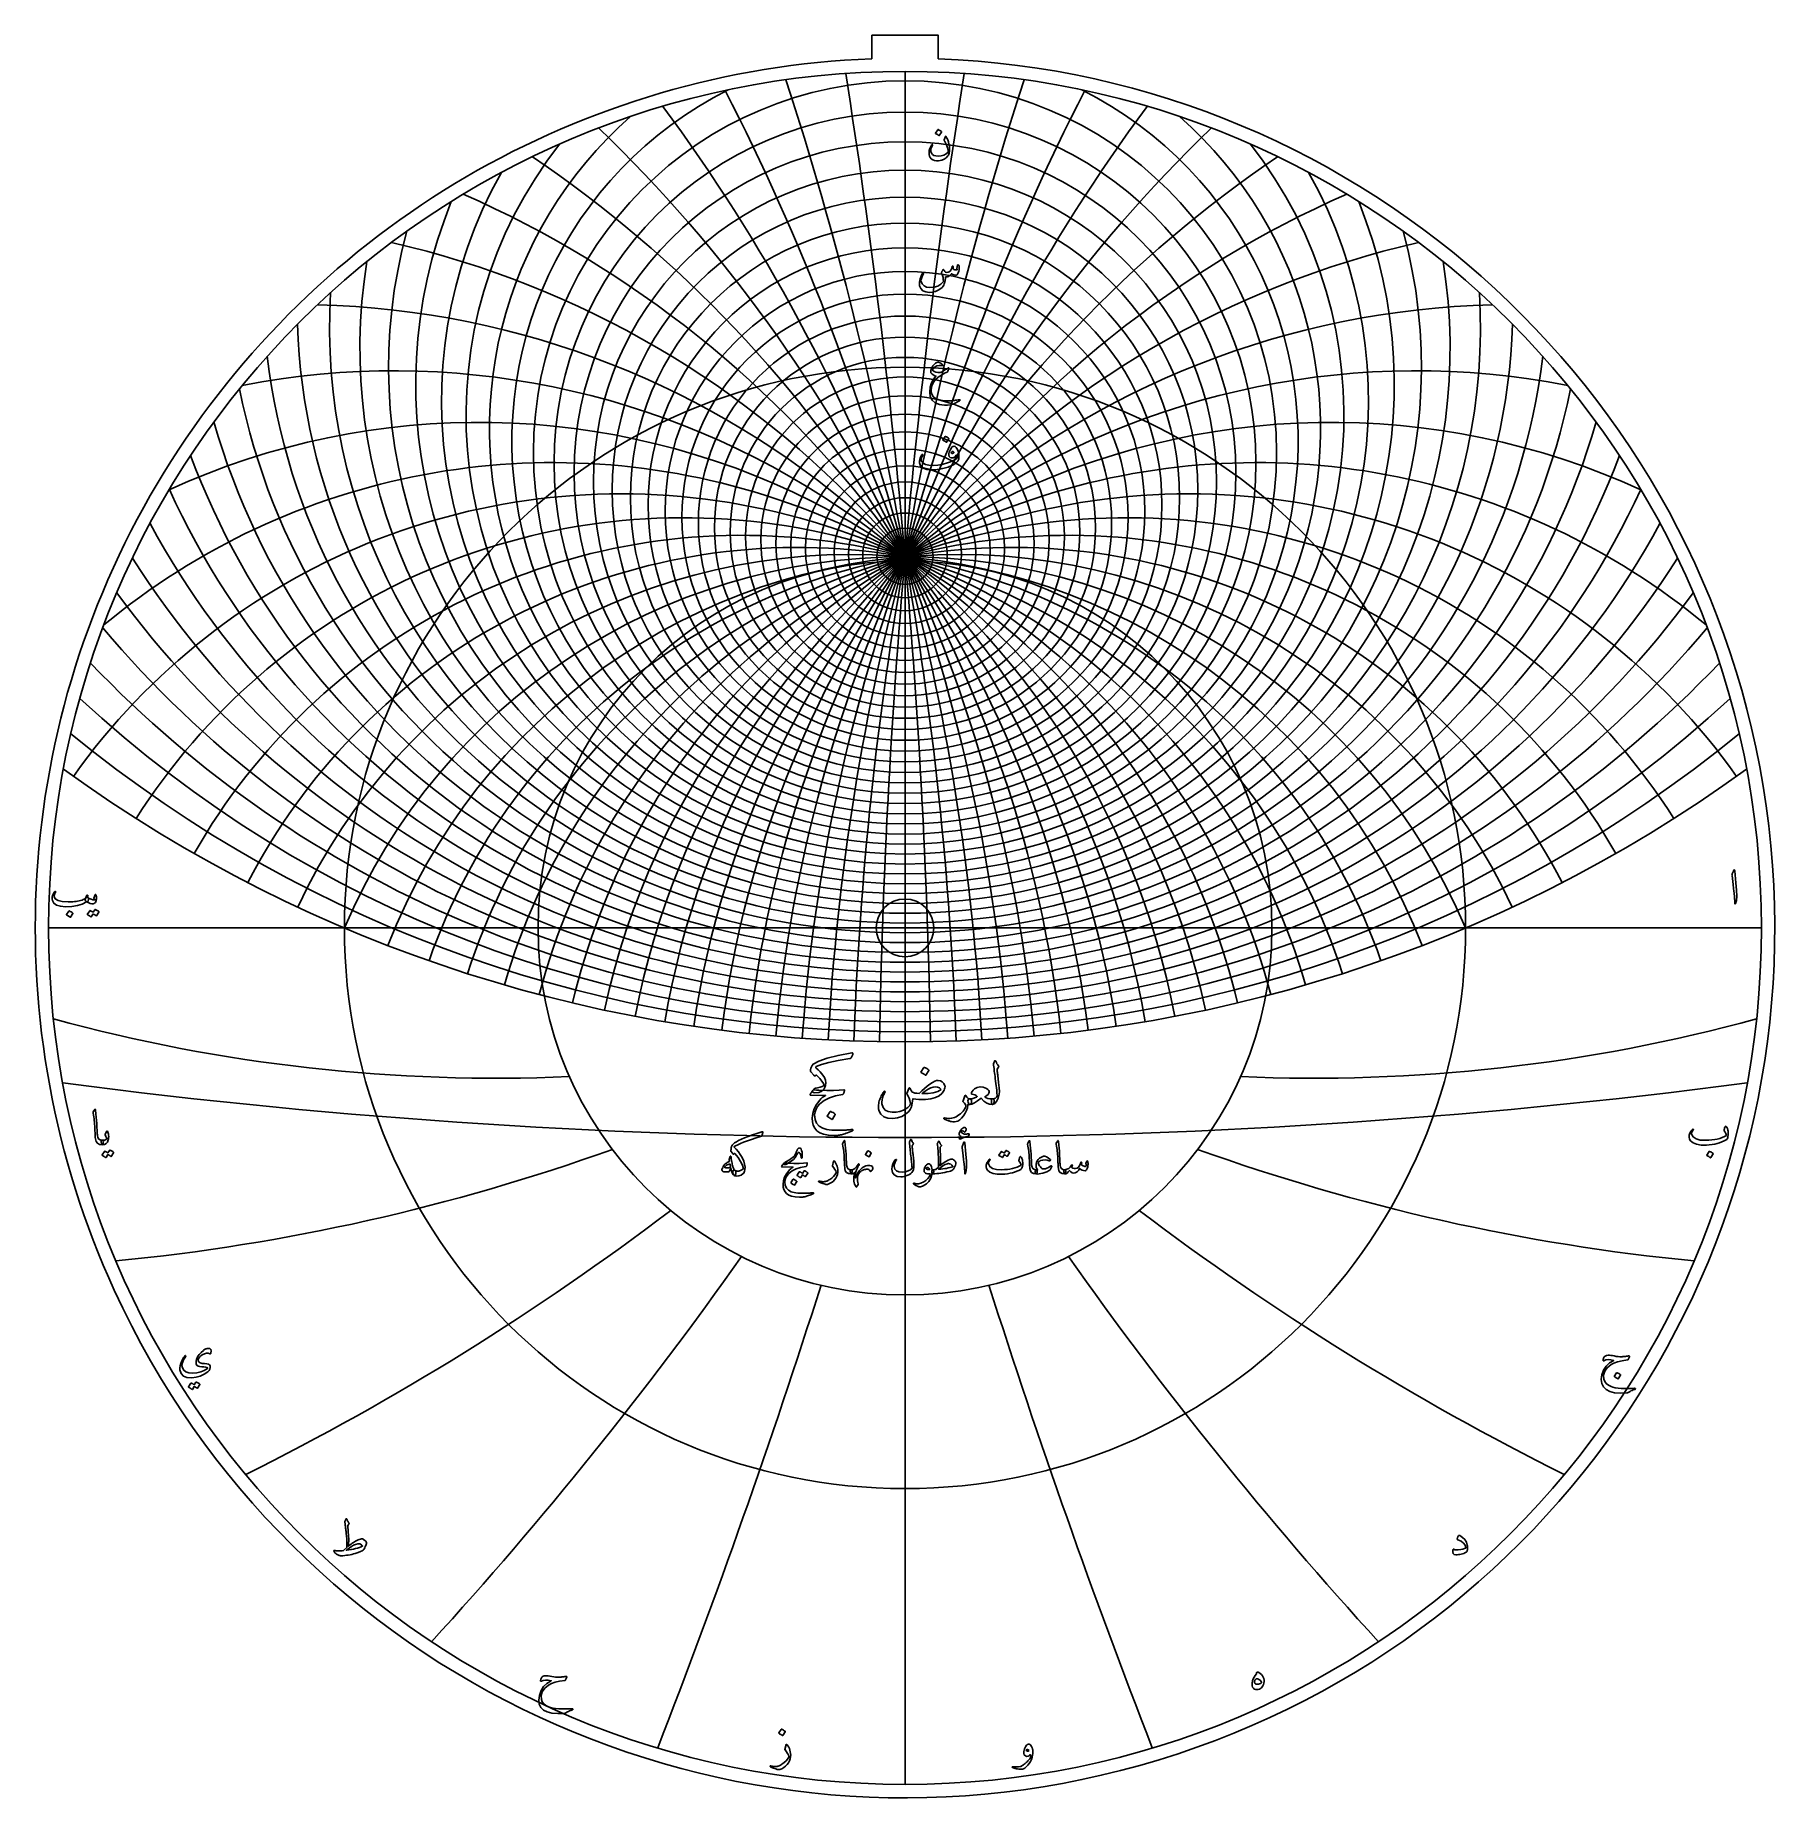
# Model space of a CAD drawing. Header units: millimetres. Extents: x -137 to 137, y -137 to 141.
import ezdxf

# ---------------------------------------------------------------- set-up
doc = ezdxf.new("R2010")
doc.units = ezdxf.units.MM
for name, color, linetype in [('CUT_INNER', 6, 'Continuous'), ('CUT_OUTER', 1, 'Continuous'), ('ENGRAVE', 7, 'Continuous'), ('ENGRAVE_FINE', 8, 'Continuous'), ('TEXT', 5, 'Continuous')]:
    doc.layers.add(name, color=color, linetype=linetype)

msp = doc.modelspace()

# ---------------------------------------------------------------- linework, layer by layer
at = {"layer": 'CUT_INNER'}
msp.add_circle((0, 0), 4.55, dxfattribs=at)
at = {"layer": 'CUT_OUTER'}
for points in [[(-5.25, 140.7), (5.25, 140.7), (5.25, 137)], [(-5.25, 137), (-5.25, 140.7)]]:
    msp.add_lwpolyline(points, dxfattribs=at)
for start, end in [(92.1943, 204.6095), (204.6093, 87.8054)]:
    msp.add_arc((0, 0), 137.1, start, end, dxfattribs=at)
at = {"layer": 'ENGRAVE'}
for points in [[(0, -135), (0, 135)], [(-135, 0), (135, 0)], [(0, -135), (0, -57.85)]]:
    msp.add_lwpolyline(points, dxfattribs=at)
for centre, radius in [((0, 0), 135), ((0, 70.32), 49.1), ((0, 64.73), 35.16), ((0, 0), 88.37), ((0, 61.14), 22.72), ((0, 59.14), 11.16), ((0, 58.49), 1.8), ((0, 0), 57.85)]:
    msp.add_circle(centre, radius, dxfattribs=at)
for centre, radius, start, end in [((0, 78.71), 65.5, 131.3488, 48.6512), ((0, 91.32), 85.92, 170.8219, 9.1781), ((0, 111.01), 113.33, 196.0149, 343.9851), ((0, -37.51), 96, 23, 157), ((0, -37.51), 96, 23, 157), ((0, 144.13), 154.2, 216.3182, 323.6818), ((0, 208.19), 226.16, 234.0858, 305.9142), ((-64.54, 240.88), 264.57, 254.7276, 272.5255), ((64.54, 240.88), 264.57, 267.4745, 285.2724), ((-155.64, 269.57), 323.57, 275.5438, 289.7821), ((155.64, 269.57), 323.57, 250.2179, 264.4562), ((-293.14, 293.14), 423.88, 296.512, 307.1907), ((293.14, 293.14), 423.88, 232.8093, 243.488), ((-538.1, 310.67), 627.6, 317.60264, 324.72178), ((538.1, 310.67), 627.6, 215.27822, 222.39736), ((-1199.77, 321.48), 1245.23, 338.77915, 342.33872), ((1199.77, 321.48), 1245.23, 197.66128, 201.22085)]:
    msp.add_arc(centre, radius, start, end, dxfattribs=at)
at = {"layer": 'ENGRAVE_FINE'}
for centre, radius in [((0, 74.95), 58.57), ((0, 73.28), 55.3), ((0, 71.74), 52.15), ((0, 69.01), 46.16), ((0, 67.8), 43.29), ((0, 66.69), 40.51), ((0, 65.67), 37.8), ((0, 63.87), 32.57), ((0, 63.08), 30.04), ((0, 62.37), 27.56), ((0, 61.72), 25.12), ((0, 60.62), 20.35), ((0, 60.17), 18.02), ((0, 59.77), 15.71), ((0, 59.42), 13.42), ((0, 58.9), 8.91), ((0, 58.72), 6.67), ((0, 58.59), 4.44), ((0, 58.52), 2.22)]:
    msp.add_circle(centre, radius, dxfattribs=at)
for centre, radius, start, end in [((-544.45, -37.51), 552.85, 2.0395, 18.0391), ((-544.45, -37.51), 552.85, 2.0395, 18.0391), ((-1097.3, -37.51), 1101.49, 1.01788, 8.99344), ((-1097.3, -37.51), 1101.49, 1.01788, 8.99344), ((544.45, -37.51), 552.85, 161.9609, 177.9605), ((544.45, -37.51), 552.85, 161.9609, 177.9605), ((1097.3, -37.51), 1101.49, 171.00656, 178.98212), ((1097.3, -37.51), 1101.49, 171.00656, 178.98212), ((0, 76.75), 61.96, 116.7264, 63.2736), ((-358.28, -37.51), 370.92, 3.0686, 27.1918), ((-358.28, -37.51), 370.92, 3.0686, 27.1918), ((358.28, -37.51), 370.92, 152.8082, 176.9314), ((358.28, -37.51), 370.92, 152.8082, 176.9314), ((-263.76, -37.51), 280.69, 4.1091, 36.5114), ((-263.76, -37.51), 280.69, 4.1091, 36.5114), ((263.76, -37.51), 280.69, 143.4886, 175.8909), ((263.76, -37.51), 280.69, 143.4886, 175.8909), ((-205.88, -37.51), 227.16, 5.1651, 46.0665), ((-205.88, -37.51), 227.16, 5.1651, 46.0665), ((205.88, -37.51), 227.16, 133.9335, 174.8349), ((205.88, -37.51), 227.16, 133.9335, 174.8349), ((0, 80.83), 69.19, 141.886, 38.114), ((-166.28, -37.51), 192, 6.2408, 55.9381), ((-166.28, -37.51), 192, 6.2408, 55.9381), ((166.28, -37.51), 192, 124.0619, 173.7592), ((166.28, -37.51), 192, 124.0619, 173.7592), ((0, 83.13), 73.06, 150.5294, 29.4706), ((0, 85.63), 77.12, 158.0191, 21.9809), ((-137.1, -37.51), 167.37, 7.3408, 66.2251), ((-137.1, -37.51), 167.37, 7.3408, 66.2251), ((137.1, -37.51), 167.37, 113.7749, 172.6592), ((137.1, -37.51), 167.37, 113.7749, 172.6592), ((0, 88.36), 81.4, 164.7143, 15.2857), ((-114.41, -37.51), 149.35, 8.4701, 77.0511), ((-114.41, -37.51), 149.35, 8.4701, 77.0511), ((114.41, -37.51), 149.35, 102.9489, 171.5299), ((114.41, -37.51), 149.35, 102.9489, 171.5299), ((0, 94.56), 90.71, 176.4744, 3.5256), ((-96, -37.51), 135.77, 9.6342, 88.5744), ((-96, -37.51), 135.77, 9.6342, 88.5744), ((96, -37.51), 135.77, 91.4256, 170.3658), ((96, -37.51), 135.77, 91.4256, 170.3658), ((0, 98.11), 95.8, 181.7623, 358.2377), ((0, 102), 101.23, 186.751, 353.249), ((-80.55, -37.51), 125.32, 10.839, 101.0004), ((-80.55, -37.51), 125.32, 10.839, 101.0004), ((80.55, -37.51), 125.32, 78.9996, 169.161), ((80.55, -37.51), 125.32, 78.9996, 169.161), ((0, 106.29), 107.06, 191.4893, 348.5107), ((-67.22, -37.51), 117.2, 12.0914, 114.5991), ((-67.22, -37.51), 117.2, 12.0914, 114.5991), ((67.22, -37.51), 117.2, 65.4009, 167.9086), ((67.22, -37.51), 117.2, 65.4009, 167.9086), ((-55.43, -37.51), 110.85, 13.3989, 129.7262), ((-55.43, -37.51), 110.85, 13.3989, 129.7262), ((0, 116.25), 120.11, 200.3576, 339.6424), ((55.43, -37.51), 110.85, 50.2738, 166.6011), ((55.43, -37.51), 110.85, 50.2738, 166.6011), ((-44.77, -37.51), 105.93, 14.7703, 144.5776), ((-44.77, -37.51), 105.93, 14.7703, 144.5776), ((0, 122.07), 127.48, 204.5413, 335.4587), ((44.77, -37.51), 105.93, 35.4224, 165.2297), ((44.77, -37.51), 105.93, 35.4224, 165.2297), ((-34.94, -37.51), 102.16, 16.2155, 147.5965), ((-34.94, -37.51), 102.16, 16.2155, 147.5965), ((34.94, -37.51), 102.16, 32.4035, 163.7845), ((34.94, -37.51), 102.16, 32.4035, 163.7845), ((0, 128.58), 135.53, 208.5856, 331.4144), ((-25.72, -37.51), 99.39, 17.7462, 150.3001), ((-25.72, -37.51), 99.39, 17.7462, 150.3001), ((25.72, -37.51), 99.39, 29.6999, 162.2538), ((25.72, -37.51), 99.39, 29.6999, 162.2538), ((-16.93, -37.51), 97.48, 19.3759, 152.7416), ((-16.93, -37.51), 97.48, 19.3759, 152.7416), ((-8.4, -37.51), 96.37, 21.1208, 154.9635), ((-8.4, -37.51), 96.37, 21.1208, 154.9635), ((8.4, -37.51), 96.37, 25.0365, 158.8792), ((8.4, -37.51), 96.37, 25.0365, 158.8792), ((16.93, -37.51), 97.48, 27.2584, 160.6241), ((16.93, -37.51), 97.48, 27.2584, 160.6241), ((0, 135.88), 144.39, 212.5066, 327.4934), ((0, 153.51), 165.14, 220.0317, 319.9683), ((0, 164.25), 177.45, 223.6573, 316.3427), ((0, 176.65), 191.44, 227.2033, 312.7967), ((0, 191.12), 207.49, 230.6773, 309.3227), ((0, 995.48), 1028.52, 262.58305, 277.41695)]:
    msp.add_arc(centre, radius, start, end, dxfattribs=at)
at = {"layer": 'TEXT'}
for points in [[(5.16, 125.8), (5.17, 125.81), (5.18, 125.82), (5.2, 125.82), (5.22, 125.82), (5.36, 125.76), (5.49, 125.69), (5.62, 125.61), (5.73, 125.51), (5.75, 125.5), (5.75, 125.48), (5.75, 125.47), (5.74, 125.45), (5.4, 124.9), (5.39, 124.89), (5.37, 124.89), (5.35, 124.89), (5.33, 124.91), (5.31, 124.92), (5.27, 124.95), (5.23, 124.97), (5.17, 125.01), (5.11, 125.05), (5.02, 125.11), (4.93, 125.16), (4.82, 125.23), (4.8, 125.24), (4.8, 125.25), (4.8, 125.26), (4.8, 125.27)], [(6.5, 124.71), (6.56, 124.59), (6.62, 124.46), (6.68, 124.33), (6.74, 124.19), (6.79, 124.05), (6.84, 123.89), (6.88, 123.73), (6.92, 123.57), (6.96, 123.4), (6.99, 123.24), (7.01, 123.07), (7.02, 122.91), (7.02, 122.75), (7.02, 122.59), (7, 122.43), (6.98, 122.27), (6.95, 122.1), (6.9, 121.94), (6.84, 121.8), (6.76, 121.67), (6.51, 121.38), (6.19, 121.15), (5.78, 121), (5.29, 120.91), (4.94, 120.9), (4.63, 120.95), (4.37, 121.05), (4.14, 121.21), (3.98, 121.41), (3.86, 121.65), (3.8, 121.92), (3.79, 122.22), (3.83, 122.55), (3.92, 122.86), (4.05, 123.16), (4.23, 123.44), (4.26, 123.48), (4.29, 123.49), (4.31, 123.5), (4.34, 123.49), (4.36, 123.46), (4.37, 123.43), (4.36, 123.39), (4.33, 123.34), (4.15, 122.98), (4.06, 122.66), (4.07, 122.37), (4.16, 122.11), (4.33, 121.91), (4.57, 121.77), (4.88, 121.68), (5.25, 121.65), (5.71, 121.7), (6.12, 121.82), (6.48, 122.01), (6.79, 122.28), (6.79, 122.29), (6.8, 122.31), (6.8, 122.32), (6.8, 122.35), (6.79, 122.53), (6.75, 122.74), (6.69, 122.98), (6.59, 123.25), (6.54, 123.39), (6.49, 123.52), (6.44, 123.64), (6.39, 123.74), (6.34, 123.84), (6.29, 123.93), (6.25, 124.01), (6.21, 124.07), (6.18, 124.11), (6.17, 124.14), (6.17, 124.17), (6.18, 124.2), (6.39, 124.74), (6.41, 124.77), (6.44, 124.77), (6.47, 124.76), (6.5, 124.71)], [(8.28, 104.47), (8.29, 104.5), (8.31, 104.52), (8.33, 104.54), (8.35, 104.54), (8.38, 104.54), (8.41, 104.53), (8.43, 104.51), (8.45, 104.48), (8.49, 104.39), (8.52, 104.28), (8.54, 104.15), (8.54, 103.99), (8.53, 103.73), (8.48, 103.49), (8.4, 103.26), (8.29, 103.05), (8.25, 102.99), (8.21, 102.95), (8.16, 102.92), (8.11, 102.91), (7.94, 102.9), (7.75, 102.93), (7.54, 103), (7.32, 103.12), (7.14, 102.87), (6.92, 102.7), (6.67, 102.62), (6.39, 102.62), (6.38, 102.46), (6.36, 102.32), (6.35, 102.18), (6.33, 102.04), (6.3, 101.91), (6.27, 101.78), (6.24, 101.66), (6.2, 101.54), (6.11, 101.33), (5.99, 101.13), (5.84, 100.95), (5.66, 100.79), (5.24, 100.51), (4.79, 100.31), (4.32, 100.2), (3.83, 100.16), (3.27, 100.24), (2.83, 100.44), (2.5, 100.76), (2.29, 101.2), (2.27, 101.36), (2.26, 101.55), (2.28, 101.77), (2.32, 102.02), (2.39, 102.29), (2.49, 102.57), (2.61, 102.86), (2.77, 103.16), (2.78, 103.18), (2.79, 103.19), (2.81, 103.2), (2.83, 103.21), (2.85, 103.2), (2.87, 103.2), (2.88, 103.19), (2.9, 103.18), (2.9, 103.16), (2.91, 103.14), (2.9, 103.12), (2.9, 103.1), (2.7, 102.69), (2.58, 102.36), (2.52, 102.1), (2.53, 101.91), (2.72, 101.5), (3, 101.2), (3.4, 101.01), (3.9, 100.93), (4.6, 100.98), (5.19, 101.16), (5.67, 101.46), (6.05, 101.91), (6.04, 102.2), (6, 102.5), (5.9, 102.83), (5.76, 103.17), (5.75, 103.2), (5.74, 103.23), (5.73, 103.26), (5.74, 103.29), (5.78, 103.37), (5.82, 103.44), (5.85, 103.51), (5.89, 103.58), (5.92, 103.64), (5.95, 103.69), (5.98, 103.74), (6, 103.78), (6.02, 103.8), (6.03, 103.8), (6.05, 103.8), (6.07, 103.79), (6.08, 103.78), (6.09, 103.76), (6.11, 103.74), (6.13, 103.71), (6.15, 103.68), (6.17, 103.64), (6.2, 103.6), (6.23, 103.55), (6.28, 103.46), (6.33, 103.39), (6.37, 103.35), (6.4, 103.34), (6.59, 103.32), (6.78, 103.35), (6.97, 103.43), (7.16, 103.56), (7.22, 103.65), (7.29, 103.79), (7.36, 103.98), (7.42, 104.23), (7.43, 104.25), (7.44, 104.27), (7.46, 104.29), (7.48, 104.3), (7.5, 104.31), (7.52, 104.31), (7.54, 104.31), (7.56, 104.3), (7.59, 104.26), (7.6, 104.17), (7.59, 104.05), (7.57, 103.88), (7.72, 103.79), (7.87, 103.73), (8.04, 103.7), (8.22, 103.71), (8.21, 103.76), (8.21, 103.8), (8.2, 103.84), (8.18, 103.86), (8.16, 103.88), (8.15, 103.9), (8.15, 103.92), (8.15, 103.95)], [(5.02, 89.14), (5.13, 89.17), (5.25, 89.17), (5.39, 89.14), (5.53, 89.07), (5.6, 89.02), (5.67, 88.98), (5.73, 88.94), (5.79, 88.89), (5.84, 88.85), (5.88, 88.8), (5.92, 88.76), (5.95, 88.71), (5.97, 88.67), (5.96, 88.64), (5.93, 88.63), (5.86, 88.64), (5.42, 88.67), (5.02, 88.57), (4.65, 88.36), (4.31, 88.02), (4.3, 87.99), (4.3, 87.97), (4.31, 87.95), (4.33, 87.92), (4.6, 87.72), (4.88, 87.59), (5.19, 87.53), (5.52, 87.53), (5.58, 87.54), (5.66, 87.57), (5.75, 87.61), (5.86, 87.67), (6.07, 87.8), (6.25, 87.91), (6.4, 88), (6.53, 88.08), (6.64, 88.15), (6.72, 88.2), (6.79, 88.23), (6.82, 88.26), (6.88, 88.27), (6.9, 88.26), (6.91, 88.21), (6.89, 88.13), (6.81, 87.93), (6.74, 87.77), (6.68, 87.67), (6.63, 87.62), (6.48, 87.55), (6.33, 87.47), (6.16, 87.38), (5.98, 87.27), (5.8, 87.16), (5.61, 87.03), (5.41, 86.89), (5.2, 86.74), (4.78, 86.37), (4.46, 85.93), (4.24, 85.43), (4.12, 84.86), (4.12, 84.55), (4.17, 84.26), (4.27, 84), (4.43, 83.76), (4.82, 83.43), (5.4, 83.21), (6.17, 83.09), (7.12, 83.07), (7.27, 83.08), (7.43, 83.1), (7.6, 83.11), (7.78, 83.13), (7.97, 83.16), (8.17, 83.18), (8.38, 83.22), (8.61, 83.25), (8.65, 83.26), (8.68, 83.26), (8.69, 83.25), (8.7, 83.23), (8.67, 83.16), (8.52, 83.05), (8.27, 82.9), (7.91, 82.71), (7.69, 82.61), (7.5, 82.53), (7.34, 82.48), (7.2, 82.46), (6.69, 82.42), (6.23, 82.41), (5.81, 82.44), (5.44, 82.5), (4.75, 82.76), (4.26, 83.17), (3.98, 83.74), (3.9, 84.47), (3.99, 85.23), (4.18, 85.9), (4.47, 86.48), (4.88, 86.97), (4.62, 87.09), (4.4, 87.21), (4.24, 87.33), (4.12, 87.45), (4.09, 87.5), (4.07, 87.55), (4.06, 87.61), (4.06, 87.67), (4.08, 87.84), (4.12, 88.01), (4.17, 88.16), (4.24, 88.3), (4.41, 88.59), (4.6, 88.82), (4.8, 89.01), (5.02, 89.14)], [(7.61, 75.9), (7.75, 75.91), (7.9, 75.86), (8.04, 75.73), (8.18, 75.54), (8.31, 75.3), (8.41, 75.01), (8.47, 74.67), (8.51, 74.28), (8.51, 74.14), (8.5, 74.01), (8.48, 73.89), (8.44, 73.78), (8.31, 73.56), (8.12, 73.35), (7.87, 73.15), (7.54, 72.96), (7.36, 72.87), (7.18, 72.79), (6.98, 72.71), (6.79, 72.64), (6.58, 72.57), (6.37, 72.51), (6.15, 72.45), (5.93, 72.39), (5.7, 72.35), (5.48, 72.3), (5.26, 72.27), (5.05, 72.24), (4.84, 72.21), (4.64, 72.2), (4.44, 72.19), (4.25, 72.18), (3.44, 72.25), (2.84, 72.46), (2.46, 72.82), (2.3, 73.32), (2.29, 73.44), (2.3, 73.57), (2.32, 73.72), (2.35, 73.89), (2.4, 74.07), (2.47, 74.25), (2.55, 74.42), (2.66, 74.59), (2.68, 74.61), (2.69, 74.62), (2.72, 74.63), (2.74, 74.63), (2.76, 74.63), (2.78, 74.62), (2.8, 74.6), (2.81, 74.58), (2.81, 74.55), (2.81, 74.53), (2.8, 74.51), (2.79, 74.49), (2.59, 74.11), (2.53, 73.78), (2.59, 73.5), (2.79, 73.29), (3.22, 73.06), (3.77, 72.93), (4.42, 72.89), (5.18, 72.94), (5.51, 72.99), (5.85, 73.05), (6.18, 73.13), (6.52, 73.23), (6.85, 73.34), (7.19, 73.47), (7.52, 73.62), (7.86, 73.78), (8.03, 73.88), (8.17, 73.99), (8.26, 74.11), (8.31, 74.24), (8.28, 74.33), (8.24, 74.41), (8.19, 74.48), (8.12, 74.54), (8.11, 74.55), (8.1, 74.54), (8.09, 74.53), (8.07, 74.51), (7.97, 74.34), (7.85, 74.21), (7.72, 74.13), (7.58, 74.09), (7.32, 74.08), (7.12, 74.16), (6.98, 74.31), (6.9, 74.55), (6.9, 74.76), (6.97, 75.01), (7.11, 75.31), (7.31, 75.66), (7.38, 75.75), (7.45, 75.82), (7.53, 75.87), (7.61, 75.9)], [(6.33, 77.45), (6.33, 77.46), (6.35, 77.47), (6.36, 77.47), (6.38, 77.47), (6.52, 77.41), (6.66, 77.34), (6.78, 77.26), (6.9, 77.16), (6.91, 77.15), (6.92, 77.13), (6.91, 77.12), (6.91, 77.11), (6.56, 76.55), (6.55, 76.54), (6.54, 76.54), (6.52, 76.54), (6.49, 76.56), (6.47, 76.58), (6.44, 76.6), (6.4, 76.63), (6.34, 76.66), (6.27, 76.71), (6.19, 76.76), (6.09, 76.81), (5.98, 76.88), (5.97, 76.89), (5.96, 76.9), (5.96, 76.91), (5.97, 76.92)], [(7.69, 74.88), (7.72, 74.91), (7.72, 74.94), (7.71, 74.97), (7.68, 75.01), (7.56, 75.09), (7.45, 75.11), (7.36, 75.06), (7.28, 74.96), (7.27, 74.93), (7.26, 74.91), (7.27, 74.88), (7.28, 74.86), (7.39, 74.8), (7.49, 74.78), (7.59, 74.81), (7.69, 74.88)], [(130.59, 8.97), (130.67, 9.12), (130.73, 9.17), (130.77, 9.12), (130.8, 8.99), (130.98, 7.09), (131.08, 5.93), (131.11, 5), (131.05, 4.3), (130.91, 3.84), (130.88, 3.8), (130.86, 3.78), (130.84, 3.78), (130.82, 3.79), (130.81, 3.82), (130.8, 3.85), (130.79, 3.88), (130.79, 3.92), (130.79, 4.26), (130.78, 4.62), (130.75, 4.99), (130.7, 5.39), (130.69, 5.49), (130.66, 5.77), (130.61, 6.23), (130.54, 6.86), (130.37, 8.26), (130.36, 8.34), (130.37, 8.4), (130.38, 8.47), (130.4, 8.52)], [(-128.85, 4.81), (-128.84, 4.8), (-128.84, 4.8), (-128.83, 4.8), (-128.82, 4.79), (-128.82, 4.79), (-128.81, 4.78), (-128.8, 4.78), (-128.8, 4.77), (-128.73, 4.7), (-128.71, 4.59), (-128.72, 4.46), (-128.77, 4.29), (-128.82, 4.19), (-128.87, 4.12), (-128.92, 4.1), (-128.97, 4.11), (-128.99, 4.12), (-129.01, 4.13), (-129.03, 4.13), (-129.04, 4.12), (-129.68, 3.77), (-130.44, 3.53), (-131.32, 3.38), (-132.33, 3.34), (-133.14, 3.41), (-133.75, 3.6), (-134.17, 3.9), (-134.39, 4.32), (-134.42, 4.52), (-134.43, 4.71), (-134.41, 4.91), (-134.36, 5.11), (-134.3, 5.28), (-134.22, 5.44), (-134.13, 5.59), (-134.03, 5.72), (-134.01, 5.74), (-133.99, 5.75), (-133.97, 5.75), (-133.94, 5.75), (-133.92, 5.74), (-133.91, 5.73), (-133.89, 5.72), (-133.88, 5.7), (-133.88, 5.68), (-133.88, 5.66), (-133.89, 5.63), (-133.91, 5.61), (-134.02, 5.44), (-134.09, 5.28), (-134.13, 5.12), (-134.12, 4.97), (-133.94, 4.59), (-133.51, 4.31), (-132.84, 4.15), (-131.92, 4.09), (-131.67, 4.09), (-131.42, 4.1), (-131.17, 4.12), (-130.92, 4.15), (-130.67, 4.18), (-130.43, 4.23), (-130.19, 4.28), (-129.95, 4.34), (-129.72, 4.4), (-129.53, 4.47), (-129.38, 4.53), (-129.28, 4.6), (-129.23, 4.63), (-129.2, 4.68), (-129.16, 4.73), (-129.13, 4.78), (-129.1, 4.85), (-129.08, 4.92), (-129.05, 5), (-129.02, 5.08), (-129.01, 5.1), (-128.99, 5.12), (-128.97, 5.14), (-128.94, 5.16), (-128.91, 5.16), (-128.88, 5.16), (-128.86, 5.15), (-128.83, 5.13), (-128.81, 5.11), (-128.8, 5.07), (-128.8, 5.04), (-128.8, 4.99)], [(-129.08, 4.19), (-129.17, 4.27), (-129.21, 4.37), (-129.21, 4.49), (-129.17, 4.63), (-129.09, 4.76), (-129.02, 4.83), (-128.95, 4.86), (-128.89, 4.84), (-128.6, 4.65), (-128.31, 4.51), (-128.02, 4.43), (-127.73, 4.41), (-127.72, 4.41), (-127.71, 4.42), (-127.71, 4.43), (-127.7, 4.44), (-127.71, 4.47), (-127.73, 4.51), (-127.77, 4.56), (-127.82, 4.62), (-127.83, 4.64), (-127.84, 4.66), (-127.84, 4.68), (-127.84, 4.7), (-127.65, 5.23), (-127.64, 5.25), (-127.63, 5.27), (-127.62, 5.28), (-127.6, 5.28), (-127.59, 5.28), (-127.58, 5.27), (-127.57, 5.26), (-127.56, 5.24), (-127.5, 5.07), (-127.46, 4.89), (-127.45, 4.72), (-127.46, 4.55), (-127.5, 4.34), (-127.55, 4.17), (-127.62, 4.03), (-127.7, 3.94), (-127.76, 3.89), (-127.81, 3.85), (-127.86, 3.83), (-127.91, 3.82), (-128.16, 3.81), (-128.45, 3.87), (-128.75, 4), (-129.08, 4.19)], [(-127.7, 2.87), (-127.69, 2.88), (-127.68, 2.89), (-127.66, 2.89), (-127.64, 2.89), (-127.57, 2.86), (-127.49, 2.83), (-127.42, 2.79), (-127.35, 2.76), (-127.28, 2.72), (-127.22, 2.67), (-127.15, 2.62), (-127.09, 2.57), (-127.08, 2.55), (-127.07, 2.54), (-127.08, 2.52), (-127.08, 2.5), (-127.46, 1.91), (-127.47, 1.9), (-127.48, 1.9), (-127.5, 1.91), (-127.53, 1.93), (-127.54, 1.94), (-127.57, 1.96), (-127.61, 1.99), (-127.66, 2.02), (-127.72, 2.05), (-127.79, 2.1), (-127.87, 2.14), (-127.97, 2.2), (-128.26, 1.74), (-128.27, 1.73), (-128.29, 1.72), (-128.31, 1.73), (-128.34, 1.75), (-128.36, 1.76), (-128.39, 1.79), (-128.44, 1.82), (-128.5, 1.86), (-128.57, 1.9), (-128.66, 1.96), (-128.76, 2.02), (-128.88, 2.09), (-128.89, 2.1), (-128.9, 2.11), (-128.9, 2.12), (-128.89, 2.14), (-128.51, 2.7), (-128.5, 2.71), (-128.49, 2.72), (-128.47, 2.72), (-128.45, 2.72), (-128.38, 2.7), (-128.32, 2.67), (-128.26, 2.64), (-128.2, 2.61), (-128.14, 2.58), (-128.09, 2.54), (-128.03, 2.5), (-127.98, 2.46)], [(-131.78, 2.66), (-131.77, 2.67), (-131.76, 2.67), (-131.74, 2.67), (-131.72, 2.67), (-131.57, 2.61), (-131.43, 2.54), (-131.3, 2.45), (-131.17, 2.35), (-131.16, 2.33), (-131.15, 2.31), (-131.16, 2.3), (-131.16, 2.28), (-131.53, 1.7), (-131.54, 1.68), (-131.56, 1.68), (-131.58, 1.69), (-131.61, 1.7), (-131.63, 1.72), (-131.66, 1.74), (-131.71, 1.77), (-131.77, 1.81), (-131.84, 1.86), (-131.93, 1.91), (-132.03, 1.97), (-132.15, 2.04), (-132.16, 2.06), (-132.17, 2.07), (-132.17, 2.08), (-132.16, 2.09)], [(-8.24, -19.95), (-8.42, -20.39), (-8.46, -20.46), (-8.53, -20.51), (-8.61, -20.56), (-8.71, -20.58), (-10.52, -20.88), (-12, -21.19), (-13.15, -21.51), (-13.98, -21.85), (-14.04, -21.89), (-14.08, -21.94), (-14.08, -21.99), (-14.05, -22.03), (-13.68, -22.39), (-13.38, -22.69), (-13.14, -22.96), (-12.95, -23.19), (-12.7, -23.6), (-12.55, -24.02), (-12.49, -24.44), (-12.53, -24.86), (-12.75, -25.37), (-13.1, -25.72), (-13.58, -25.92), (-14.19, -25.97), (-14.44, -25.93), (-14.56, -25.84), (-14.56, -25.7), (-14.44, -25.51), (-14.39, -25.44), (-14.34, -25.39), (-14.3, -25.35), (-14.27, -25.32), (-14.21, -25.3), (-14.14, -25.27), (-14.08, -25.25), (-14.02, -25.24), (-13.78, -25.18), (-13.57, -25.13), (-13.38, -25.08), (-13.2, -25.03), (-13.06, -24.98), (-12.93, -24.92), (-12.82, -24.86), (-12.74, -24.8), (-12.87, -24.51), (-13.1, -24.15), (-13.45, -23.73), (-13.9, -23.25), (-13.93, -23.23), (-13.95, -23.22), (-13.97, -23.21), (-14, -23.21), (-14.17, -23.33), (-14.21, -23.34), (-14.25, -23.33), (-14.3, -23.29), (-14.35, -23.23), (-14.83, -22.66), (-14.87, -22.6), (-14.89, -22.53), (-14.89, -22.45), (-14.88, -22.35), (-14.82, -22.12), (-14.74, -21.89), (-14.62, -21.68), (-14.48, -21.47), (-13.58, -20.98), (-12.27, -20.53), (-10.54, -20.1), (-8.4, -19.71), (-8.29, -19.71), (-8.22, -19.75), (-8.21, -19.83), (-8.24, -19.95)], [(2.99, -22.01), (3, -22), (3.01, -22), (3.04, -21.99), (3.06, -22), (3.25, -22.07), (3.43, -22.16), (3.59, -22.27), (3.75, -22.4), (3.77, -22.42), (3.77, -22.44), (3.77, -22.46), (3.76, -22.48), (3.3, -23.21), (3.29, -23.23), (3.27, -23.24), (3.24, -23.23), (3.21, -23.2), (3.18, -23.19), (3.14, -23.16), (3.08, -23.12), (3, -23.07), (2.91, -23.01), (2.8, -22.94), (2.68, -22.87), (2.53, -22.78), (2.51, -22.76), (2.5, -22.75), (2.5, -22.74), (2.51, -22.72)], [(13.94, -21.44), (14.01, -21.29), (14.06, -21.16), (14.09, -21.07), (14.11, -21.01), (14.13, -20.97), (14.15, -20.94), (14.18, -20.93), (14.21, -20.92), (14.25, -20.93), (14.28, -20.95), (14.3, -20.98), (14.32, -21.02), (14.4, -21.23), (14.49, -21.41), (14.61, -21.58), (14.73, -21.72), (14.77, -21.77), (14.78, -21.82), (14.76, -21.88), (14.72, -21.95), (14.51, -22.25), (14.53, -22.38), (14.54, -22.51), (14.55, -22.64), (14.57, -22.77), (14.58, -22.89), (14.6, -23.02), (14.61, -23.14), (14.63, -23.25), (14.76, -24.34), (14.84, -25.19), (14.87, -25.8), (14.85, -26.18), (14.67, -26.86), (14.43, -27.36), (14.14, -27.68), (13.79, -27.83), (13.78, -27.83), (13.77, -27.83), (13.76, -27.83), (13.75, -27.83), (13.69, -27.78), (13.65, -27.65), (13.64, -27.46), (13.64, -27.19), (13.65, -27.09), (13.68, -27.02), (13.72, -26.98), (13.79, -26.96), (14.03, -26.91), (14.24, -26.82), (14.4, -26.69), (14.52, -26.52), (14.51, -26.32), (14.5, -26.09), (14.48, -25.83), (14.45, -25.55), (14.41, -25.23), (14.37, -24.9), (14.33, -24.53), (14.28, -24.14), (14.23, -23.76), (14.19, -23.42), (14.15, -23.11), (14.11, -22.85), (14.08, -22.62), (14.06, -22.43), (14.04, -22.28), (14.03, -22.17), (13.93, -21.62), (13.93, -21.56), (13.93, -21.52), (13.93, -21.48), (13.94, -21.44)], [(5.25, -24.03), (5.59, -24.08), (5.87, -24.24), (6.11, -24.5), (6.3, -24.88), (6.32, -25.02), (6.3, -25.18), (6.25, -25.36), (6.16, -25.56), (6.06, -25.74), (5.97, -25.9), (5.88, -26.02), (5.81, -26.12), (5.39, -26.47), (4.81, -26.74), (4.09, -26.93), (3.22, -27.05), (2.69, -27.07), (2.19, -27.06), (1.71, -27.01), (1.25, -26.93), (1.15, -27.64), (1.01, -28.21), (0.84, -28.64), (0.63, -28.93), (0.1, -29.38), (-0.5, -29.72), (-1.17, -29.94), (-1.92, -30.05), (-2.71, -30.01), (-3.34, -29.78), (-3.81, -29.37), (-4.12, -28.76), (-4.14, -28.67), (-4.17, -28.57), (-4.18, -28.46), (-4.2, -28.36), (-4.2, -28.25), (-4.2, -28.13), (-4.19, -28.02), (-4.18, -27.9), (-4.14, -27.69), (-4.1, -27.48), (-4.05, -27.27), (-3.98, -27.07), (-3.91, -26.87), (-3.83, -26.68), (-3.74, -26.49), (-3.64, -26.3), (-3.6, -26.23), (-3.56, -26.15), (-3.52, -26.09), (-3.47, -26.02), (-3.43, -25.96), (-3.4, -25.9), (-3.36, -25.85), (-3.32, -25.8), (-3.3, -25.77), (-3.27, -25.75), (-3.25, -25.75), (-3.22, -25.75), (-3.19, -25.76), (-3.16, -25.78), (-3.15, -25.8), (-3.14, -25.82), (-3.14, -25.84), (-3.14, -25.87), (-3.15, -25.9), (-3.16, -25.93), (-3.23, -26.04), (-3.3, -26.16), (-3.36, -26.29), (-3.42, -26.43), (-3.55, -26.78), (-3.62, -27.12), (-3.65, -27.44), (-3.63, -27.73), (-3.45, -28.3), (-3.12, -28.7), (-2.65, -28.96), (-2.02, -29.06), (-1.41, -29.03), (-0.82, -28.92), (-0.25, -28.72), (0.3, -28.43), (0.47, -28.31), (0.62, -28.17), (0.74, -28), (0.84, -27.8), (0.85, -27.77), (0.85, -27.74), (0.85, -27.7), (0.85, -27.66), (0.76, -27.22), (0.65, -26.84), (0.51, -26.52), (0.35, -26.24), (0.32, -26.19), (0.3, -26.15), (0.3, -26.11), (0.3, -26.08), (0.6, -25.29), (0.65, -25.23), (0.69, -25.2), (0.73, -25.21), (0.77, -25.26), (1.13, -25.87), (1.32, -25.96), (1.57, -26.03), (1.87, -26.07), (2.22, -26.1), (2.64, -25.69), (3.07, -25.31), (3.49, -24.96), (3.91, -24.64), (4.32, -24.37), (4.68, -24.18), (4.99, -24.07), (5.25, -24.03)], [(-13.58, -25.58), (-12.34, -25.62), (-11.27, -25.62), (-10.36, -25.59), (-9.62, -25.52), (-9.6, -25.52), (-9.58, -25.52), (-9.57, -25.52), (-9.55, -25.53), (-9.54, -25.55), (-9.54, -25.56), (-9.53, -25.58), (-9.54, -25.6), (-9.56, -25.69), (-9.57, -25.77), (-9.59, -25.85), (-9.61, -25.91), (-9.63, -25.97), (-9.64, -26.03), (-9.66, -26.07), (-9.67, -26.11), (-9.7, -26.17), (-9.74, -26.21), (-9.78, -26.24), (-9.83, -26.25), (-10.95, -26.46), (-11.92, -26.77), (-12.75, -27.21), (-13.43, -27.75), (-13.77, -28.15), (-14.02, -28.56), (-14.18, -29), (-14.24, -29.47), (-14.18, -30.19), (-13.95, -30.78), (-13.53, -31.24), (-12.94, -31.57), (-12.64, -31.66), (-12.3, -31.75), (-11.94, -31.81), (-11.54, -31.86), (-11.11, -31.89), (-10.66, -31.9), (-10.18, -31.9), (-9.66, -31.89), (-9.48, -31.88), (-9.3, -31.86), (-9.12, -31.85), (-8.95, -31.84), (-8.78, -31.82), (-8.62, -31.81), (-8.46, -31.79), (-8.31, -31.77), (-8.26, -31.77), (-8.23, -31.78), (-8.21, -31.81), (-8.2, -31.85), (-8.21, -31.89), (-8.22, -31.93), (-8.23, -31.96), (-8.26, -31.97), (-8.53, -32.09), (-8.79, -32.19), (-9.04, -32.29), (-9.27, -32.37), (-9.48, -32.44), (-9.68, -32.5), (-9.86, -32.56), (-10.03, -32.6), (-10.19, -32.63), (-10.34, -32.66), (-10.49, -32.69), (-10.64, -32.71), (-10.78, -32.72), (-10.91, -32.73), (-11.05, -32.74), (-11.18, -32.74), (-12.08, -32.67), (-12.84, -32.51), (-13.44, -32.28), (-13.89, -31.96), (-14.22, -31.57), (-14.46, -31.1), (-14.59, -30.57), (-14.62, -29.98), (-14.52, -29.24), (-14.3, -28.52), (-13.94, -27.83), (-13.45, -27.15), (-13.26, -26.95), (-13.04, -26.75), (-12.8, -26.57), (-12.53, -26.39), (-14.87, -26.37), (-14.93, -26.35), (-14.95, -26.3), (-14.94, -26.24), (-14.9, -26.16), (-14.82, -26.04), (-14.75, -25.93), (-14.68, -25.83), (-14.63, -25.75), (-14.58, -25.68), (-14.54, -25.62), (-14.5, -25.58), (-14.47, -25.55), (-14.41, -25.54), (-14.24, -25.54), (-13.96, -25.56), (-13.58, -25.58)], [(5.72, -25.46), (5.43, -25.23), (5.12, -25.1), (4.79, -25.05), (4.46, -25.09), (4.09, -25.22), (3.67, -25.43), (3.2, -25.73), (2.68, -26.11), (3.63, -26.11), (4.46, -26), (5.16, -25.79), (5.72, -25.46)], [(9.15, -27.23), (9.45, -26.46), (9.48, -26.39), (9.52, -26.36), (9.55, -26.37), (9.58, -26.4), (9.66, -26.53), (9.74, -26.65), (9.81, -26.75), (9.89, -26.82), (9.97, -26.88), (10.05, -26.93), (10.15, -26.95), (10.25, -26.96), (10.35, -26.99), (10.43, -27.07), (10.47, -27.2), (10.49, -27.39), (10.47, -27.57), (10.43, -27.71), (10.35, -27.8), (10.25, -27.83), (10.18, -27.83), (10.1, -27.84), (10.02, -27.83), (9.93, -27.83), (9.92, -27.83), (9.91, -27.85), (9.9, -27.86), (9.89, -27.89), (9.83, -28.35), (9.71, -28.79), (9.5, -29.22), (9.23, -29.64), (8.92, -30), (8.62, -30.27), (8.33, -30.44), (8.06, -30.52), (7.8, -30.54), (7.56, -30.54), (7.34, -30.53), (7.15, -30.49), (7.05, -30.47), (6.95, -30.43), (6.84, -30.4), (6.73, -30.36), (6.6, -30.31), (6.48, -30.25), (6.35, -30.19), (6.21, -30.12), (6.17, -30.11), (6.15, -30.09), (6.13, -30.07), (6.12, -30.05), (6.11, -30.02), (6.12, -29.99), (6.12, -29.97), (6.14, -29.96), (6.16, -29.95), (6.18, -29.94), (6.21, -29.94), (6.24, -29.95), (6.54, -30.01), (6.83, -30.04), (7.09, -30.04), (7.34, -30.01), (7.58, -29.94), (7.82, -29.86), (8.06, -29.75), (8.28, -29.62), (8.51, -29.46), (8.73, -29.29), (8.94, -29.09), (9.15, -28.88), (9.31, -28.68), (9.43, -28.48), (9.53, -28.29), (9.59, -28.09), (9.57, -27.96), (9.5, -27.8), (9.37, -27.63), (9.19, -27.43), (9.16, -27.39), (9.14, -27.34), (9.14, -27.29), (9.15, -27.23)], [(13.79, -26.96), (13.93, -26.98), (14.02, -27.04), (14.07, -27.15), (14.08, -27.3), (14.03, -27.53), (13.96, -27.69), (13.88, -27.79), (13.79, -27.83), (13.34, -27.79), (12.89, -27.61), (12.44, -27.29), (12, -26.83), (11.43, -27.27), (10.95, -27.59), (10.55, -27.77), (10.24, -27.83), (10.14, -27.81), (10.06, -27.74), (9.99, -27.62), (9.94, -27.46), (9.93, -27.25), (9.97, -27.1), (10.08, -27), (10.24, -26.96), (10.39, -26.95), (10.54, -26.92), (10.69, -26.89), (10.83, -26.84), (10.97, -26.79), (11.11, -26.73), (11.25, -26.65), (11.39, -26.56), (11.22, -26.43), (11.02, -26.32), (10.78, -26.23), (10.5, -26.18), (10.48, -26.17), (10.46, -26.14), (10.46, -26.11), (10.46, -26.07), (10.5, -25.92), (10.6, -25.76), (10.75, -25.58), (10.96, -25.38), (11.39, -25.13), (11.84, -25.03), (12.32, -25.1), (12.83, -25.33), (13.04, -25.48), (13.19, -25.63), (13.27, -25.77), (13.29, -25.91), (13.24, -26.07), (13.11, -26.23), (12.9, -26.42), (12.61, -26.61), (12.82, -26.76), (13.08, -26.87), (13.4, -26.94), (13.79, -26.96)], [(-127.71, -28.61), (-127.7, -28.58), (-127.68, -28.57), (-127.67, -28.56), (-127.66, -28.56), (-127.64, -28.57), (-127.62, -28.6), (-127.61, -28.65), (-127.59, -28.72), (-127.53, -29.3), (-127.48, -29.84), (-127.44, -30.33), (-127.41, -30.77), (-127.39, -31.16), (-127.37, -31.5), (-127.36, -31.8), (-127.34, -32.07), (-127.33, -32.29), (-127.32, -32.48), (-127.31, -32.62), (-127.31, -32.73), (-127.24, -33.04), (-127.09, -33.27), (-126.85, -33.42), (-126.53, -33.48), (-126.44, -33.51), (-126.39, -33.56), (-126.36, -33.65), (-126.37, -33.76), (-126.41, -33.95), (-126.45, -34.08), (-126.49, -34.16), (-126.53, -34.18), (-126.98, -34.12), (-127.31, -33.95), (-127.52, -33.65), (-127.62, -33.24), (-127.63, -33.04), (-127.65, -32.84), (-127.66, -32.64), (-127.67, -32.44), (-127.68, -32.24), (-127.69, -32.04), (-127.69, -31.84), (-127.7, -31.64), (-127.72, -31.26), (-127.74, -30.91), (-127.76, -30.61), (-127.8, -30.34), (-127.83, -30.08), (-127.88, -29.8), (-127.93, -29.51), (-127.98, -29.2), (-127.99, -29.15), (-127.99, -29.1), (-127.98, -29.05), (-127.96, -29.01)], [(-11.77, -28.96), (-11.76, -28.95), (-11.74, -28.94), (-11.72, -28.94), (-11.7, -28.94), (-11.51, -29.02), (-11.33, -29.11), (-11.16, -29.22), (-11.01, -29.35), (-10.99, -29.37), (-10.99, -29.39), (-10.99, -29.41), (-11, -29.43), (-11.45, -30.16), (-11.47, -30.18), (-11.49, -30.18), (-11.52, -30.18), (-11.55, -30.15), (-11.58, -30.13), (-11.62, -30.1), (-11.68, -30.07), (-11.75, -30.02), (-11.84, -29.96), (-11.95, -29.89), (-12.08, -29.81), (-12.23, -29.73), (-12.25, -29.71), (-12.26, -29.7), (-12.26, -29.68), (-12.25, -29.67)], [(-126.07, -32.55), (-125.85, -32.07), (-125.82, -32.02), (-125.79, -32), (-125.75, -32.01), (-125.71, -32.06), (-125.64, -32.21), (-125.59, -32.36), (-125.55, -32.52), (-125.53, -32.68), (-125.52, -32.86), (-125.53, -33.04), (-125.55, -33.23), (-125.6, -33.42), (-125.72, -33.75), (-125.92, -33.99), (-126.19, -34.13), (-126.53, -34.18), (-126.57, -34.16), (-126.61, -34.08), (-126.65, -33.96), (-126.7, -33.79), (-126.71, -33.69), (-126.71, -33.62), (-126.69, -33.56), (-126.66, -33.52), (-126.63, -33.5), (-126.6, -33.49), (-126.57, -33.48), (-126.53, -33.48), (-126.32, -33.48), (-126.13, -33.43), (-125.97, -33.35), (-125.84, -33.24), (-125.84, -33.23), (-125.84, -33.22), (-125.84, -33.2), (-125.84, -33.18), (-125.87, -33.07), (-125.92, -32.96), (-125.98, -32.85), (-126.05, -32.73), (-126.08, -32.69), (-126.09, -32.64), (-126.09, -32.6), (-126.07, -32.55)], [(-22.55, -32.13), (-22.48, -32.12), (-22.43, -32.14), (-22.42, -32.19), (-22.42, -32.27), (-22.5, -32.59), (-22.53, -32.67), (-22.56, -32.73), (-22.59, -32.78), (-22.63, -32.81), (-23.45, -33.08), (-24.19, -33.33), (-24.85, -33.56), (-25.44, -33.78), (-25.94, -33.99), (-26.36, -34.18), (-26.71, -34.36), (-26.97, -34.52), (-26.6, -34.88), (-26.26, -35.28), (-25.96, -35.72), (-25.68, -36.19), (-25.43, -36.74), (-25.28, -37.25), (-25.21, -37.72), (-25.25, -38.15), (-25.3, -38.34), (-25.36, -38.5), (-25.43, -38.63), (-25.51, -38.72), (-25.85, -38.95), (-26.18, -39.09), (-26.49, -39.13), (-26.8, -39.08), (-26.93, -39.01), (-27.03, -38.9), (-27.09, -38.75), (-27.12, -38.56), (-27.12, -38.4), (-27.09, -38.29), (-27.04, -38.21), (-26.97, -38.18), (-26.93, -38.18), (-26.88, -38.19), (-26.82, -38.22), (-26.76, -38.25), (-26.48, -38.35), (-26.17, -38.33), (-25.84, -38.19), (-25.48, -37.95), (-25.64, -37.4), (-25.92, -36.82), (-26.32, -36.21), (-26.84, -35.57), (-26.86, -35.56), (-26.87, -35.56), (-26.89, -35.57), (-26.91, -35.58), (-26.99, -35.65), (-27.01, -35.66), (-27.03, -35.66), (-27.05, -35.65), (-27.07, -35.64), (-27.42, -35.25), (-27.43, -35.22), (-27.43, -35.15), (-27.43, -35.04), (-27.42, -34.9), (-27.4, -34.74), (-27.38, -34.62), (-27.36, -34.52), (-27.33, -34.45), (-27.28, -34.36), (-27.23, -34.27), (-27.17, -34.19), (-27.12, -34.12), (-27.06, -34.05), (-27, -33.99), (-26.94, -33.94), (-26.88, -33.89), (-26.58, -33.7), (-26.22, -33.5), (-25.78, -33.29), (-25.28, -33.07), (-24.7, -32.85), (-24.05, -32.62), (-23.34, -32.38), (-22.55, -32.13)], [(0.85, -33.38), (0.87, -33.36), (0.88, -33.34), (0.9, -33.33), (0.93, -33.33), (0.95, -33.33), (0.97, -33.35), (0.99, -33.37), (1, -33.4), (1.07, -33.56), (1.14, -33.71), (1.21, -33.83), (1.3, -33.92), (1.32, -33.96), (1.33, -34), (1.32, -34.05), (1.29, -34.1), (1.27, -34.12), (1.25, -34.15), (1.24, -34.17), (1.22, -34.19), (1.21, -34.21), (1.2, -34.23), (1.18, -34.25), (1.17, -34.27), (1.15, -34.29), (1.14, -34.33), (1.13, -34.37), (1.13, -34.41), (1.14, -34.54), (1.15, -34.67), (1.16, -34.82), (1.18, -34.98), (1.2, -35.15), (1.22, -35.33), (1.24, -35.53), (1.27, -35.73), (1.29, -35.94), (1.32, -36.13), (1.34, -36.31), (1.36, -36.48), (1.37, -36.63), (1.39, -36.78), (1.4, -36.91), (1.4, -37.03), (1.41, -37.39), (1.38, -37.73), (1.32, -38.06), (1.21, -38.36), (1.1, -38.54), (0.94, -38.7), (0.72, -38.85), (0.45, -38.99), (0.15, -39.1), (-0.13, -39.19), (-0.4, -39.23), (-0.64, -39.25), (-1.26, -39.16), (-1.69, -38.93), (-1.96, -38.55), (-2.05, -38.03), (-2.02, -37.63), (-1.92, -37.25), (-1.74, -36.88), (-1.5, -36.51), (-1.48, -36.49), (-1.46, -36.47), (-1.44, -36.47), (-1.42, -36.47), (-1.4, -36.48), (-1.38, -36.49), (-1.37, -36.51), (-1.36, -36.52), (-1.36, -36.55), (-1.36, -36.57), (-1.36, -36.6), (-1.38, -36.62), (-1.54, -36.94), (-1.66, -37.22), (-1.72, -37.45), (-1.73, -37.63), (-1.61, -38.01), (-1.35, -38.29), (-0.95, -38.44), (-0.4, -38.48), (0.09, -38.42), (0.5, -38.3), (0.85, -38.11), (1.11, -37.84), (1.11, -37.72), (1.1, -37.57), (1.08, -37.4), (1.07, -37.21), (1.04, -37), (1.02, -36.76), (0.98, -36.51), (0.95, -36.23), (0.91, -35.94), (0.88, -35.65), (0.85, -35.38), (0.82, -35.1), (0.79, -34.83), (0.76, -34.57), (0.74, -34.3), (0.72, -34.05), (0.69, -33.8), (0.69, -33.77), (0.7, -33.75), (0.71, -33.72), (0.71, -33.7)], [(9.88, -32.89), (9.79, -32.9), (9.7, -32.92), (9.62, -32.94), (9.54, -32.95), (9.48, -32.97), (9.42, -32.98), (9.37, -33), (9.32, -33.01), (9.28, -33.03), (9.22, -33.05), (9.16, -33.07), (9.09, -33.1), (9.01, -33.13), (8.92, -33.17), (8.82, -33.22), (8.71, -33.26), (8.67, -33.28), (8.63, -33.28), (8.6, -33.26), (8.58, -33.24), (8.56, -33.16), (8.6, -33.08), (8.7, -32.99), (8.86, -32.88), (8.74, -32.81), (8.65, -32.74), (8.59, -32.66), (8.55, -32.58), (8.55, -32.42), (8.59, -32.24), (8.67, -32.06), (8.8, -31.86), (8.96, -31.68), (9.11, -31.55), (9.28, -31.48), (9.45, -31.47), (9.54, -31.5), (9.6, -31.54), (9.64, -31.62), (9.64, -31.72), (9.63, -31.83), (9.6, -31.93), (9.56, -32.02), (9.51, -32.1), (9.46, -32.15), (9.42, -32.18), (9.38, -32.17), (9.34, -32.13), (9.29, -32.07), (9.24, -32.03), (9.19, -32.01), (9.12, -31.99), (9.05, -31.99), (8.99, -32.01), (8.94, -32.04), (8.89, -32.08), (8.86, -32.13), (8.85, -32.18), (8.87, -32.23), (8.9, -32.27), (9.04, -32.37), (9.2, -32.44), (9.39, -32.49), (9.61, -32.51), (9.63, -32.51), (9.65, -32.51), (9.68, -32.5), (9.7, -32.5), (9.73, -32.49), (9.76, -32.49), (9.8, -32.48), (9.83, -32.47), (9.87, -32.47), (9.9, -32.46), (9.93, -32.45), (9.96, -32.45), (9.99, -32.44), (10.01, -32.44), (10.03, -32.44), (10.04, -32.44), (10.07, -32.44), (10.1, -32.45), (10.12, -32.47), (10.13, -32.49), (10.14, -32.51), (10.14, -32.53), (10.14, -32.55), (10.14, -32.57), (10.07, -32.7), (10, -32.8), (9.94, -32.86), (9.88, -32.89)], [(129.46, -31.3), (129.51, -31.37), (129.56, -31.44), (129.6, -31.52), (129.64, -31.6), (129.67, -31.7), (129.7, -31.79), (129.73, -31.9), (129.75, -32.01), (129.78, -32.23), (129.78, -32.44), (129.77, -32.66), (129.73, -32.87), (129.68, -33.06), (129.61, -33.22), (129.53, -33.33), (129.43, -33.41), (129.11, -33.58), (128.77, -33.73), (128.41, -33.87), (128.03, -33.98), (127.63, -34.07), (127.22, -34.15), (126.78, -34.2), (126.33, -34.24), (125.48, -34.23), (124.78, -34.11), (124.23, -33.88), (123.84, -33.54), (123.67, -33.27), (123.6, -32.99), (123.61, -32.68), (123.71, -32.35), (123.75, -32.28), (123.78, -32.21), (123.83, -32.14), (123.88, -32.06), (123.93, -31.99), (123.99, -31.91), (124.06, -31.83), (124.13, -31.75), (124.15, -31.73), (124.18, -31.71), (124.2, -31.71), (124.23, -31.71), (124.25, -31.72), (124.26, -31.73), (124.28, -31.75), (124.28, -31.77), (124.29, -31.8), (124.29, -31.82), (124.28, -31.84), (124.26, -31.86), (124.19, -31.94), (124.14, -32.02), (124.08, -32.1), (124.04, -32.19), (124.01, -32.28), (123.99, -32.36), (123.99, -32.43), (124, -32.51), (124.24, -32.95), (124.69, -33.25), (125.36, -33.43), (126.24, -33.48), (126.73, -33.46), (127.19, -33.42), (127.63, -33.36), (128.04, -33.27), (128.44, -33.17), (128.81, -33.04), (129.16, -32.89), (129.49, -32.72), (129.46, -32.56), (129.38, -32.38), (129.27, -32.19), (129.12, -31.98), (129.11, -31.95), (129.11, -31.92), (129.12, -31.86), (129.13, -31.79), (129.13, -31.78), (129.14, -31.78), (129.14, -31.77), (129.14, -31.77), (129.16, -31.67), (129.2, -31.56), (129.25, -31.43), (129.31, -31.3), (129.34, -31.26), (129.37, -31.25), (129.41, -31.26), (129.46, -31.3)], [(-125.38, -35.06), (-125.37, -35.05), (-125.36, -35.04), (-125.34, -35.04), (-125.32, -35.04), (-125.24, -35.07), (-125.17, -35.1), (-125.1, -35.14), (-125.03, -35.17), (-124.96, -35.21), (-124.89, -35.26), (-124.83, -35.31), (-124.77, -35.36), (-124.76, -35.37), (-124.75, -35.39), (-124.75, -35.41), (-124.76, -35.43), (-125.13, -36.02), (-125.14, -36.02), (-125.16, -36.02), (-125.18, -36.02), (-125.2, -36), (-125.22, -35.99), (-125.25, -35.97), (-125.28, -35.94), (-125.33, -35.91), (-125.39, -35.88), (-125.47, -35.83), (-125.55, -35.78), (-125.64, -35.73), (-125.94, -36.19), (-125.95, -36.2), (-125.97, -36.2), (-125.99, -36.2), (-126.01, -36.18), (-126.04, -36.16), (-126.07, -36.14), (-126.12, -36.11), (-126.18, -36.07), (-126.25, -36.02), (-126.34, -35.97), (-126.44, -35.91), (-126.56, -35.84), (-126.57, -35.83), (-126.57, -35.81), (-126.57, -35.8), (-126.56, -35.79), (-126.19, -35.23), (-126.18, -35.22), (-126.16, -35.21), (-126.14, -35.21), (-126.12, -35.21), (-126.06, -35.23), (-126, -35.26), (-125.93, -35.28), (-125.88, -35.32), (-125.82, -35.35), (-125.76, -35.39), (-125.71, -35.43), (-125.66, -35.47)], [(-26.76, -38.25), (-26.69, -38.32), (-26.66, -38.42), (-26.65, -38.55), (-26.68, -38.71), (-26.73, -38.88), (-26.79, -39), (-26.85, -39.05), (-26.91, -39.03), (-27.09, -38.86), (-27.24, -38.6), (-27.37, -38.24), (-27.47, -37.79), (-27.55, -38.06), (-27.63, -38.25), (-27.73, -38.38), (-27.82, -38.43), (-27.88, -38.44), (-27.93, -38.45), (-27.99, -38.45), (-28.06, -38.45), (-28.13, -38.45), (-28.2, -38.45), (-28.28, -38.45), (-28.35, -38.45), (-28.49, -38.43), (-28.6, -38.42), (-28.68, -38.39), (-28.73, -38.37), (-28.8, -38.29), (-28.84, -38.21), (-28.86, -38.13), (-28.85, -38.05), (-28.74, -37.8), (-28.65, -37.6), (-28.58, -37.46), (-28.51, -37.37), (-28.43, -37.29), (-28.34, -37.21), (-28.24, -37.14), (-28.14, -37.07), (-28.03, -37), (-27.92, -36.94), (-27.8, -36.87), (-27.67, -36.81), (-27.71, -36.53), (-27.71, -36.47), (-27.71, -36.42), (-27.71, -36.37), (-27.69, -36.33), (-27.54, -36.01), (-27.51, -35.97), (-27.48, -35.97), (-27.45, -36.01), (-27.42, -36.1), (-27.38, -36.38), (-27.34, -36.64), (-27.3, -36.87), (-27.26, -37.08), (-27.23, -37.26), (-27.19, -37.43), (-27.16, -37.56), (-27.12, -37.68), (-27.04, -37.87), (-26.96, -38.02), (-26.86, -38.15), (-26.76, -38.25)], [(-19.22, -37.21), (-19.17, -37.16), (-19.12, -37.11), (-19.07, -37.06), (-19.01, -37.01), (-18.94, -36.96), (-18.86, -36.91), (-18.78, -36.86), (-18.69, -36.81), (-18.3, -36.58), (-17.99, -36.38), (-17.75, -36.21), (-17.58, -36.06), (-17.44, -35.91), (-17.33, -35.76), (-17.24, -35.6), (-17.16, -35.43), (-17.13, -35.34), (-17.1, -35.26), (-17.07, -35.18), (-17.03, -35.11), (-17, -35.04), (-16.98, -34.98), (-16.95, -34.93), (-16.92, -34.88), (-16.86, -34.79), (-16.8, -34.73), (-16.73, -34.69), (-16.65, -34.68), (-16.58, -34.69), (-16.51, -34.73), (-16.44, -34.79), (-16.37, -34.88), (-16.29, -35.07), (-16.23, -35.35), (-16.21, -35.73), (-16.22, -36.18), (-16.22, -36.22), (-16.24, -36.25), (-16.26, -36.27), (-16.29, -36.28), (-16.32, -36.27), (-16.35, -36.25), (-16.37, -36.22), (-16.38, -36.17), (-16.43, -35.83), (-16.51, -35.58), (-16.62, -35.43), (-16.75, -35.38), (-16.78, -35.38), (-16.82, -35.4), (-16.85, -35.43), (-16.89, -35.47), (-16.9, -35.5), (-16.92, -35.53), (-16.94, -35.56), (-16.97, -35.61), (-16.99, -35.65), (-17.02, -35.71), (-17.05, -35.77), (-17.09, -35.83), (-17.3, -36.17), (-17.58, -36.49), (-17.94, -36.78), (-18.37, -37.05), (-18.37, -37.06), (-18.38, -37.06), (-18.41, -37.08), (-18.44, -37.1), (-18.48, -37.12), (-18.53, -37.15), (-18.59, -37.19), (-18.66, -37.23), (-18.8, -37.29), (-18.94, -37.31), (-19.08, -37.28), (-19.22, -37.21)], [(-9.58, -33.55), (-9.57, -33.53), (-9.56, -33.52), (-9.54, -33.51), (-9.53, -33.51), (-9.52, -33.52), (-9.5, -33.55), (-9.49, -33.6), (-9.48, -33.66), (-9.42, -34.21), (-9.37, -34.71), (-9.33, -35.17), (-9.3, -35.59), (-9.28, -35.95), (-9.27, -36.27), (-9.25, -36.55), (-9.24, -36.8), (-9.23, -37.01), (-9.22, -37.18), (-9.21, -37.32), (-9.21, -37.42), (-9.14, -37.71), (-9, -37.93), (-8.78, -38.07), (-8.48, -38.13), (-8.4, -38.15), (-8.35, -38.2), (-8.32, -38.28), (-8.33, -38.39), (-8.36, -38.56), (-8.4, -38.68), (-8.44, -38.76), (-8.48, -38.78), (-8.9, -38.73), (-9.21, -38.56), (-9.41, -38.28), (-9.5, -37.9), (-9.51, -37.71), (-9.52, -37.52), (-9.53, -37.34), (-9.54, -37.15), (-9.55, -36.96), (-9.56, -36.78), (-9.57, -36.59), (-9.58, -36.4), (-9.59, -36.04), (-9.61, -35.72), (-9.63, -35.43), (-9.66, -35.18), (-9.7, -34.94), (-9.74, -34.68), (-9.79, -34.4), (-9.84, -34.11), (-9.85, -34.06), (-9.84, -34.01), (-9.83, -33.97), (-9.82, -33.93)], [(-5.89, -35.17), (-5.88, -35.16), (-5.87, -35.15), (-5.85, -35.15), (-5.83, -35.15), (-5.69, -35.21), (-5.56, -35.28), (-5.43, -35.36), (-5.32, -35.46), (-5.31, -35.47), (-5.3, -35.49), (-5.3, -35.5), (-5.31, -35.51), (-5.65, -36.07), (-5.66, -36.08), (-5.68, -36.08), (-5.7, -36.08), (-5.72, -36.06), (-5.74, -36.04), (-5.78, -36.02), (-5.82, -35.99), (-5.88, -35.96), (-5.94, -35.91), (-6.03, -35.86), (-6.12, -35.8), (-6.23, -35.74), (-6.25, -35.73), (-6.25, -35.72), (-6.25, -35.71), (-6.25, -35.7)], [(5.28, -33.64), (5.3, -33.62), (5.31, -33.61), (5.33, -33.61), (5.34, -33.61), (5.35, -33.61), (5.37, -33.62), (5.38, -33.64), (5.39, -33.66), (5.44, -33.76), (5.48, -33.85), (5.52, -33.94), (5.56, -34.01), (5.6, -34.08), (5.63, -34.14), (5.67, -34.19), (5.7, -34.23), (5.73, -34.26), (5.73, -34.3), (5.73, -34.34), (5.7, -34.38), (5.56, -34.56), (5.54, -34.59), (5.53, -34.62), (5.52, -34.66), (5.52, -34.71), (5.54, -35.05), (5.56, -35.35), (5.58, -35.61), (5.59, -35.83), (5.6, -36.01), (5.61, -36.15), (5.61, -36.25), (5.61, -36.31), (5.61, -36.49), (5.61, -36.66), (5.6, -36.82), (5.59, -36.97), (5.57, -37.11), (5.56, -37.24), (5.54, -37.36), (5.52, -37.47), (6.01, -37.1), (6.44, -36.81), (6.8, -36.6), (7.09, -36.49), (7.23, -36.46), (7.34, -36.44), (7.45, -36.45), (7.54, -36.47), (7.67, -36.54), (7.79, -36.64), (7.9, -36.79), (8.01, -36.97), (8.03, -37.01), (8.03, -37.06), (8.03, -37.11), (8.02, -37.18), (7.94, -37.4), (7.86, -37.61), (7.76, -37.81), (7.65, -38), (7.54, -38.13), (7.38, -38.23), (7.18, -38.32), (6.94, -38.4), (6.61, -38.47), (6.28, -38.53), (5.95, -38.59), (5.63, -38.65), (5.31, -38.69), (5, -38.73), (4.68, -38.76), (4.37, -38.78), (4.34, -38.77), (4.31, -38.74), (4.28, -38.69), (4.25, -38.62), (4.23, -38.54), (4.21, -38.45), (4.21, -38.37), (4.22, -38.29), (4.24, -38.23), (4.27, -38.18), (4.32, -38.14), (4.37, -38.13), (4.45, -38.12), (4.52, -38.12), (4.58, -38.11), (4.65, -38.11), (4.7, -38.1), (4.76, -38.09), (4.81, -38.09), (4.85, -38.08), (5.26, -37.69), (5.26, -37.67), (5.27, -37.65), (5.27, -37.63), (5.27, -37.59), (5.28, -37.56), (5.28, -37.52), (5.28, -37.47), (5.29, -37.42), (5.29, -37.36), (5.29, -37.3), (5.29, -37.23), (5.29, -37.17), (5.29, -37.09), (5.29, -37.02), (5.29, -36.94), (5.29, -36.86), (5.29, -36.76), (5.29, -36.65), (5.29, -36.53), (5.28, -36.38), (5.27, -36.21), (5.26, -36.03), (5.25, -35.84), (5.24, -35.62), (5.21, -35.15), (5.18, -34.78), (5.15, -34.5), (5.13, -34.32), (5.11, -34.21), (5.1, -34.12), (5.09, -34.07), (5.09, -34.03), (5.11, -33.97), (5.14, -33.92), (5.16, -33.87), (5.18, -33.82), (5.21, -33.77), (5.23, -33.73), (5.26, -33.68), (5.28, -33.64)], [(9.22, -33.92), (9.29, -33.78), (9.35, -33.74), (9.39, -33.78), (9.42, -33.9), (9.58, -35.68), (9.68, -36.77), (9.71, -37.64), (9.65, -38.3), (9.52, -38.73), (9.49, -38.77), (9.47, -38.78), (9.46, -38.79), (9.44, -38.77), (9.43, -38.75), (9.42, -38.72), (9.41, -38.69), (9.41, -38.65), (9.41, -38.34), (9.4, -38), (9.37, -37.65), (9.32, -37.28), (9.31, -37.18), (9.28, -36.92), (9.24, -36.49), (9.17, -35.9), (9.01, -34.59), (9.01, -34.52), (9.01, -34.45), (9.02, -34.39), (9.04, -34.34)], [(18.26, -36.08), (18.31, -36.14), (18.36, -36.21), (18.4, -36.28), (18.44, -36.36), (18.47, -36.45), (18.5, -36.54), (18.52, -36.64), (18.54, -36.74), (18.57, -36.95), (18.57, -37.15), (18.56, -37.35), (18.53, -37.55), (18.48, -37.73), (18.41, -37.88), (18.33, -37.99), (18.24, -38.06), (17.94, -38.22), (17.62, -38.36), (17.28, -38.49), (16.93, -38.59), (16.56, -38.68), (16.17, -38.75), (15.76, -38.8), (15.33, -38.83), (14.53, -38.82), (13.88, -38.71), (13.36, -38.5), (13, -38.18), (12.84, -37.93), (12.77, -37.66), (12.79, -37.37), (12.88, -37.07), (12.91, -37), (12.95, -36.93), (12.99, -36.87), (13.04, -36.8), (13.09, -36.72), (13.14, -36.65), (13.2, -36.58), (13.27, -36.5), (13.29, -36.48), (13.32, -36.47), (13.34, -36.46), (13.37, -36.47), (13.38, -36.47), (13.4, -36.48), (13.41, -36.5), (13.42, -36.52), (13.42, -36.54), (13.42, -36.57), (13.41, -36.58), (13.39, -36.6), (13.33, -36.68), (13.28, -36.75), (13.23, -36.83), (13.18, -36.92), (13.15, -36.99), (13.14, -37.07), (13.14, -37.14), (13.15, -37.21), (13.37, -37.62), (13.8, -37.91), (14.43, -38.08), (15.25, -38.12), (15.71, -38.1), (16.14, -38.06), (16.55, -38.01), (16.94, -37.93), (17.31, -37.83), (17.66, -37.71), (17.99, -37.57), (18.29, -37.41), (18.26, -37.26), (18.2, -37.09), (18.09, -36.91), (17.95, -36.71), (17.94, -36.69), (17.94, -36.66), (17.95, -36.61), (17.96, -36.54), (17.96, -36.53), (17.97, -36.53), (17.97, -36.52), (17.97, -36.52), (17.99, -36.42), (18.03, -36.32), (18.07, -36.21), (18.13, -36.08), (18.15, -36.04), (18.18, -36.03), (18.22, -36.04), (18.26, -36.08)], [(15.9, -35.12), (15.91, -35.11), (15.92, -35.1), (15.94, -35.1), (15.96, -35.1), (16.03, -35.13), (16.1, -35.16), (16.16, -35.19), (16.23, -35.22), (16.29, -35.26), (16.35, -35.3), (16.41, -35.35), (16.47, -35.4), (16.48, -35.41), (16.49, -35.43), (16.49, -35.45), (16.48, -35.46), (16.13, -36.02), (16.12, -36.02), (16.11, -36.02), (16.09, -36.02), (16.07, -36), (16.05, -35.99), (16.02, -35.97), (15.99, -35.95), (15.94, -35.92), (15.89, -35.88), (15.82, -35.84), (15.74, -35.8), (15.65, -35.75), (15.38, -36.17), (15.36, -36.19), (15.35, -36.19), (15.33, -36.18), (15.3, -36.17), (15.28, -36.15), (15.25, -36.13), (15.21, -36.1), (15.15, -36.07), (15.08, -36.02), (15, -35.97), (14.9, -35.91), (14.8, -35.85), (14.78, -35.84), (14.78, -35.83), (14.78, -35.82), (14.79, -35.8), (15.14, -35.27), (15.15, -35.27), (15.17, -35.26), (15.18, -35.26), (15.2, -35.26), (15.26, -35.28), (15.32, -35.3), (15.38, -35.33), (15.43, -35.36), (15.49, -35.39), (15.54, -35.42), (15.59, -35.46), (15.64, -35.5)], [(19.59, -33.55), (19.6, -33.53), (19.61, -33.52), (19.63, -33.51), (19.64, -33.51), (19.65, -33.52), (19.67, -33.55), (19.68, -33.6), (19.69, -33.66), (19.75, -34.21), (19.8, -34.71), (19.84, -35.17), (19.87, -35.59), (19.89, -35.95), (19.9, -36.27), (19.92, -36.55), (19.93, -36.8), (19.94, -37.01), (19.95, -37.18), (19.96, -37.32), (19.96, -37.42), (20.03, -37.71), (20.17, -37.93), (20.39, -38.07), (20.69, -38.13), (20.77, -38.15), (20.83, -38.2), (20.85, -38.28), (20.84, -38.39), (20.81, -38.56), (20.77, -38.68), (20.73, -38.76), (20.69, -38.78), (20.27, -38.73), (19.96, -38.56), (19.76, -38.28), (19.67, -37.9), (19.66, -37.71), (19.65, -37.52), (19.64, -37.34), (19.63, -37.15), (19.62, -36.96), (19.61, -36.78), (19.6, -36.59), (19.59, -36.4), (19.58, -36.04), (19.56, -35.72), (19.54, -35.43), (19.51, -35.18), (19.47, -34.94), (19.43, -34.68), (19.38, -34.4), (19.33, -34.11), (19.33, -34.06), (19.33, -34.01), (19.34, -33.97), (19.35, -33.93)], [(23.14, -37.6), (22.94, -38.03), (22.91, -38.08), (22.89, -38.11), (22.87, -38.14), (22.84, -38.16), (22.73, -38.23), (22.61, -38.31), (22.48, -38.37), (22.34, -38.44), (22.2, -38.49), (22.05, -38.55), (21.89, -38.6), (21.72, -38.65), (21.41, -38.73), (21.13, -38.77), (20.89, -38.79), (20.69, -38.78), (20.61, -38.75), (20.56, -38.68), (20.54, -38.57), (20.54, -38.43), (20.56, -38.31), (20.58, -38.21), (20.62, -38.15), (20.66, -38.13), (20.67, -38.13), (20.67, -38.13), (20.68, -38.13), (20.69, -38.13), (20.74, -38.13), (20.8, -38.13), (20.85, -38.13), (20.9, -38.13), (20.81, -38), (20.74, -37.85), (20.7, -37.7), (20.67, -37.52), (20.66, -37.22), (20.72, -36.95), (20.83, -36.71), (20.99, -36.5), (21.21, -36.31), (21.42, -36.16), (21.63, -36.06), (21.83, -36), (22.05, -36), (22.29, -36.08), (22.57, -36.24), (22.87, -36.49), (22.91, -36.52), (22.92, -36.57), (22.92, -36.61), (22.9, -36.65), (22.87, -36.69), (22.84, -36.71), (22.8, -36.71), (22.75, -36.7), (22.41, -36.6), (22.07, -36.56), (21.72, -36.59), (21.38, -36.68), (21.24, -36.74), (21.14, -36.8), (21.06, -36.87), (21.02, -36.95), (21.01, -37.05), (21.04, -37.17), (21.11, -37.32), (21.21, -37.5), (21.34, -37.68), (21.46, -37.82), (21.57, -37.91), (21.68, -37.95), (21.91, -37.98), (22.14, -37.95), (22.37, -37.87), (22.6, -37.75), (22.81, -37.6), (22.92, -37.54), (23, -37.5), (23.07, -37.48), (23.11, -37.5), (23.13, -37.53), (23.14, -37.55), (23.14, -37.57), (23.14, -37.6)], [(24.08, -33.55), (24.09, -33.53), (24.11, -33.52), (24.12, -33.51), (24.13, -33.51), (24.15, -33.52), (24.16, -33.55), (24.18, -33.6), (24.19, -33.66), (24.25, -34.21), (24.3, -34.71), (24.33, -35.17), (24.36, -35.59), (24.38, -35.95), (24.4, -36.27), (24.41, -36.55), (24.42, -36.8), (24.43, -37.01), (24.44, -37.18), (24.45, -37.32), (24.46, -37.42), (24.52, -37.71), (24.66, -37.93), (24.88, -38.07), (25.18, -38.13), (25.26, -38.15), (25.32, -38.2), (25.34, -38.28), (25.33, -38.39), (25.3, -38.56), (25.26, -38.68), (25.22, -38.76), (25.18, -38.78), (24.76, -38.73), (24.45, -38.56), (24.25, -38.28), (24.17, -37.9), (24.15, -37.71), (24.14, -37.52), (24.13, -37.34), (24.12, -37.15), (24.11, -36.96), (24.1, -36.78), (24.09, -36.59), (24.09, -36.4), (24.07, -36.04), (24.05, -35.72), (24.03, -35.43), (24, -35.18), (23.96, -34.94), (23.92, -34.68), (23.88, -34.4), (23.82, -34.11), (23.82, -34.06), (23.82, -34.01), (23.83, -33.97), (23.85, -33.93)], [(126.75, -35.24), (126.76, -35.23), (126.78, -35.23), (126.79, -35.22), (126.82, -35.23), (126.97, -35.29), (127.11, -35.36), (127.24, -35.45), (127.37, -35.55), (127.38, -35.57), (127.38, -35.58), (127.38, -35.6), (127.37, -35.61), (127.01, -36.2), (127, -36.22), (126.98, -36.22), (126.96, -36.21), (126.93, -36.19), (126.91, -36.18), (126.88, -36.16), (126.83, -36.12), (126.77, -36.09), (126.7, -36.04), (126.61, -35.99), (126.51, -35.92), (126.39, -35.85), (126.37, -35.84), (126.37, -35.83), (126.37, -35.82), (126.37, -35.81)], [(-27.59, -37.18), (-27.89, -37.29), (-28.12, -37.41), (-28.3, -37.56), (-28.43, -37.72), (-28.37, -37.76), (-28.3, -37.79), (-28.22, -37.81), (-28.11, -37.82), (-28.06, -37.83), (-28, -37.83), (-27.94, -37.82), (-27.88, -37.82), (-27.82, -37.81), (-27.76, -37.8), (-27.7, -37.78), (-27.64, -37.76), (-27.56, -37.72), (-27.53, -37.64), (-27.52, -37.52), (-27.55, -37.37), (-27.57, -37.3), (-27.58, -37.25), (-27.59, -37.21), (-27.59, -37.18)], [(-18.43, -37.09), (-17.5, -37.12), (-16.7, -37.13), (-16.02, -37.1), (-15.46, -37.05), (-15.45, -37.04), (-15.43, -37.05), (-15.42, -37.05), (-15.41, -37.06), (-15.4, -37.07), (-15.4, -37.08), (-15.4, -37.09), (-15.4, -37.11), (-15.41, -37.18), (-15.43, -37.24), (-15.44, -37.29), (-15.45, -37.34), (-15.46, -37.39), (-15.48, -37.43), (-15.49, -37.46), (-15.5, -37.49), (-15.52, -37.53), (-15.55, -37.57), (-15.58, -37.59), (-15.62, -37.6), (-16.45, -37.75), (-17.18, -37.99), (-17.8, -38.31), (-18.32, -38.72), (-18.57, -39.02), (-18.76, -39.33), (-18.88, -39.66), (-18.93, -40.01), (-18.88, -40.55), (-18.7, -41), (-18.39, -41.34), (-17.95, -41.58), (-17.72, -41.66), (-17.47, -41.72), (-17.2, -41.76), (-16.9, -41.8), (-16.58, -41.82), (-16.24, -41.83), (-15.88, -41.83), (-15.49, -41.82), (-15.36, -41.81), (-15.22, -41.81), (-15.09, -41.8), (-14.96, -41.79), (-14.83, -41.77), (-14.71, -41.76), (-14.59, -41.75), (-14.48, -41.73), (-14.44, -41.73), (-14.42, -41.74), (-14.4, -41.76), (-14.4, -41.79), (-14.4, -41.83), (-14.41, -41.86), (-14.42, -41.88), (-14.44, -41.89), (-14.64, -41.97), (-14.84, -42.05), (-15.02, -42.12), (-15.19, -42.18), (-15.36, -42.24), (-15.51, -42.29), (-15.64, -42.33), (-15.77, -42.36), (-15.89, -42.38), (-16, -42.4), (-16.11, -42.42), (-16.22, -42.44), (-16.33, -42.45), (-16.43, -42.46), (-16.53, -42.46), (-16.63, -42.46), (-17.31, -42.41), (-17.87, -42.29), (-18.32, -42.12), (-18.66, -41.88), (-18.91, -41.58), (-19.09, -41.24), (-19.19, -40.84), (-19.21, -40.39), (-19.14, -39.84), (-18.97, -39.3), (-18.7, -38.78), (-18.33, -38.27), (-18.19, -38.12), (-18.02, -37.97), (-17.84, -37.83), (-17.64, -37.7), (-19.4, -37.68), (-19.44, -37.67), (-19.46, -37.63), (-19.45, -37.59), (-19.42, -37.52), (-19.36, -37.44), (-19.31, -37.35), (-19.26, -37.28), (-19.22, -37.22), (-19.18, -37.17), (-19.15, -37.12), (-19.12, -37.09), (-19.1, -37.07), (-19.05, -37.06), (-18.93, -37.07), (-18.72, -37.07), (-18.43, -37.09)], [(-15.91, -38.3), (-15.9, -38.29), (-15.89, -38.29), (-15.88, -38.29), (-15.86, -38.29), (-15.78, -38.31), (-15.71, -38.34), (-15.65, -38.38), (-15.58, -38.41), (-15.52, -38.45), (-15.46, -38.49), (-15.4, -38.54), (-15.34, -38.58), (-15.33, -38.6), (-15.32, -38.62), (-15.32, -38.63), (-15.33, -38.65), (-15.68, -39.2), (-15.69, -39.21), (-15.7, -39.21), (-15.72, -39.2), (-15.75, -39.19), (-15.76, -39.17), (-15.79, -39.16), (-15.82, -39.13), (-15.87, -39.1), (-15.93, -39.07), (-15.99, -39.03), (-16.07, -38.98), (-16.16, -38.93), (-16.44, -39.36), (-16.45, -39.37), (-16.46, -39.38), (-16.48, -39.37), (-16.51, -39.35), (-16.53, -39.34), (-16.56, -39.32), (-16.61, -39.29), (-16.66, -39.25), (-16.73, -39.21), (-16.81, -39.16), (-16.91, -39.1), (-17.02, -39.03), (-17.03, -39.02), (-17.03, -39.01), (-17.03, -39), (-17.02, -38.99), (-16.67, -38.46), (-16.66, -38.45), (-16.65, -38.45), (-16.63, -38.44), (-16.61, -38.45), (-16.55, -38.47), (-16.49, -38.49), (-16.43, -38.52), (-16.38, -38.54), (-16.32, -38.58), (-16.27, -38.61), (-16.22, -38.65), (-16.17, -38.69)], [(-11.25, -36.76), (-11.25, -36.74), (-11.24, -36.73), (-11.24, -36.72), (-11.23, -36.72), (-11.21, -36.72), (-11.19, -36.73), (-11.16, -36.75), (-11.12, -36.78), (-10.99, -36.93), (-10.88, -37.12), (-10.78, -37.32), (-10.7, -37.55), (-10.64, -37.8), (-10.6, -38.05), (-10.59, -38.29), (-10.6, -38.53), (-10.66, -38.84), (-10.77, -39.14), (-10.92, -39.43), (-11.11, -39.7), (-11.34, -39.95), (-11.59, -40.15), (-11.89, -40.31), (-12.21, -40.42), (-12.3, -40.44), (-12.39, -40.44), (-12.47, -40.44), (-12.56, -40.41), (-12.76, -40.34), (-12.94, -40.28), (-13.1, -40.22), (-13.25, -40.16), (-13.37, -40.11), (-13.47, -40.07), (-13.55, -40.03), (-13.61, -39.99), (-13.63, -39.98), (-13.63, -39.97), (-13.64, -39.96), (-13.64, -39.95), (-13.64, -39.94), (-13.64, -39.92), (-13.63, -39.91), (-13.62, -39.9), (-13.61, -39.89), (-13.59, -39.89), (-13.57, -39.89), (-13.55, -39.89), (-13.43, -39.92), (-13.31, -39.95), (-13.2, -39.97), (-13.09, -39.99), (-12.99, -40), (-12.89, -40), (-12.79, -40), (-12.7, -39.99), (-12.61, -39.98), (-12.51, -39.96), (-12.41, -39.93), (-12.31, -39.89), (-12.2, -39.84), (-12.1, -39.79), (-11.99, -39.72), (-11.87, -39.65), (-11.55, -39.42), (-11.27, -39.17), (-11.04, -38.9), (-10.86, -38.61), (-10.85, -38.58), (-10.84, -38.56), (-10.84, -38.52), (-10.85, -38.49), (-10.92, -38.29), (-11.04, -38.06), (-11.21, -37.81), (-11.41, -37.54), (-11.42, -37.52), (-11.43, -37.51), (-11.43, -37.49), (-11.43, -37.48)], [(-7.32, -38.72), (-7.4, -38.89), (-7.46, -39.07), (-7.49, -39.26), (-7.51, -39.46), (-7.5, -39.67), (-7.48, -39.88), (-7.43, -40.11), (-7.36, -40.33), (-7.36, -40.36), (-7.35, -40.39), (-7.36, -40.41), (-7.36, -40.43), (-7.62, -40.8), (-7.65, -40.83), (-7.67, -40.84), (-7.69, -40.84), (-7.7, -40.83), (-7.95, -40.41), (-8.07, -39.89), (-8.07, -39.27), (-7.94, -38.55), (-8.06, -38.65), (-8.2, -38.72), (-8.34, -38.77), (-8.48, -38.78), (-8.51, -38.77), (-8.54, -38.74), (-8.57, -38.69), (-8.59, -38.63), (-8.6, -38.59), (-8.61, -38.55), (-8.62, -38.51), (-8.63, -38.46), (-8.63, -38.42), (-8.63, -38.38), (-8.64, -38.34), (-8.64, -38.3), (-8.64, -38.23), (-8.61, -38.17), (-8.56, -38.14), (-8.48, -38.13), (-8.18, -38.06), (-7.91, -37.9), (-7.64, -37.64), (-7.4, -37.29), (-7.37, -37.24), (-7.33, -37.21), (-7.3, -37.21), (-7.26, -37.22), (-7.24, -37.24), (-7.22, -37.27), (-7.22, -37.3), (-7.23, -37.33), (-7.3, -37.44), (-7.36, -37.56), (-7.42, -37.67), (-7.48, -37.79), (-7.53, -37.91), (-7.58, -38.04), (-7.63, -38.16), (-7.68, -38.29), (-7.79, -38.63), (-7.85, -38.93), (-7.86, -39.18), (-7.83, -39.38), (-7.82, -39.39), (-7.82, -39.39), (-7.82, -39.4), (-7.82, -39.4), (-7.82, -39.4), (-7.82, -39.39), (-7.82, -39.39), (-7.81, -39.38), (-7.77, -39.28), (-7.72, -39.18), (-7.68, -39.08), (-7.63, -38.98), (-7.58, -38.88), (-7.53, -38.79), (-7.47, -38.7), (-7.41, -38.61), (-7.37, -38.54), (-7.34, -38.5), (-7.3, -38.49), (-7.28, -38.5), (-7.26, -38.53), (-7.27, -38.58), (-7.28, -38.64), (-7.32, -38.72)], [(-5.49, -38.33), (-5.58, -38.18), (-5.71, -38.08), (-5.86, -38.03), (-6.04, -38.03), (-6.14, -38.04), (-6.24, -38.06), (-6.34, -38.08), (-6.43, -38.1), (-6.53, -38.13), (-6.63, -38.17), (-6.72, -38.21), (-6.82, -38.26), (-6.98, -38.37), (-7.13, -38.52), (-7.28, -38.72), (-7.41, -38.95), (-7.45, -39.01), (-7.49, -39.04), (-7.52, -39.05), (-7.55, -39.03), (-7.58, -39.01), (-7.59, -38.97), (-7.58, -38.93), (-7.57, -38.89), (-7.54, -38.83), (-7.51, -38.78), (-7.49, -38.73), (-7.47, -38.69), (-7.45, -38.66), (-7.44, -38.63), (-7.43, -38.61), (-7.41, -38.59), (-7.31, -38.43), (-7.2, -38.28), (-7.09, -38.15), (-6.97, -38.03), (-6.85, -37.92), (-6.73, -37.82), (-6.61, -37.73), (-6.49, -37.66), (-6.16, -37.51), (-5.86, -37.43), (-5.59, -37.43), (-5.33, -37.49), (-5.22, -37.54), (-5.14, -37.61), (-5.1, -37.7), (-5.08, -37.8), (-5.09, -37.94), (-5.13, -38.07), (-5.2, -38.19), (-5.29, -38.31), (-5.36, -38.36), (-5.41, -38.38), (-5.46, -38.37), (-5.49, -38.33)], [(4.23, -38.86), (4.06, -39.46), (3.77, -39.96), (3.37, -40.36), (2.86, -40.67), (2.78, -40.7), (2.71, -40.73), (2.64, -40.75), (2.57, -40.77), (2.5, -40.79), (2.44, -40.8), (2.37, -40.81), (2.31, -40.82), (2.16, -40.8), (1.95, -40.72), (1.69, -40.58), (1.38, -40.38), (1.35, -40.35), (1.33, -40.32), (1.32, -40.29), (1.33, -40.27), (1.35, -40.25), (1.37, -40.24), (1.4, -40.24), (1.43, -40.25), (1.75, -40.36), (2.11, -40.36), (2.51, -40.25), (2.95, -40.04), (3.31, -39.8), (3.6, -39.52), (3.84, -39.19), (4.01, -38.82), (4.01, -38.8), (4, -38.79), (4, -38.79), (3.99, -38.78), (3.74, -38.77), (3.53, -38.74), (3.35, -38.69), (3.21, -38.64), (3.1, -38.55), (3.04, -38.42), (3.01, -38.26), (3.02, -38.07), (3.03, -38.04), (3.03, -38.02), (3.04, -37.99), (3.04, -37.96), (3.05, -37.94), (3.06, -37.91), (3.07, -37.88), (3.08, -37.84), (3.17, -37.64), (3.27, -37.47), (3.39, -37.33), (3.53, -37.23), (3.67, -37.17), (3.81, -37.17), (3.92, -37.23), (4.03, -37.34), (4.13, -37.5), (4.2, -37.68), (4.25, -37.89), (4.27, -38.13), (4.29, -38.13), (4.3, -38.13), (4.31, -38.13), (4.33, -38.12), (4.34, -38.12), (4.35, -38.12), (4.37, -38.12), (4.38, -38.12), (4.43, -38.13), (4.47, -38.16), (4.49, -38.21), (4.51, -38.29), (4.52, -38.37), (4.52, -38.45), (4.51, -38.53), (4.49, -38.61), (4.47, -38.69), (4.44, -38.74), (4.41, -38.77), (4.38, -38.78), (4.24, -38.78), (4.24, -38.79), (4.24, -38.81), (4.23, -38.83), (4.23, -38.86)], [(3.88, -38.05), (3.8, -37.91), (3.72, -37.82), (3.63, -37.77), (3.53, -37.75), (3.47, -37.77), (3.42, -37.79), (3.37, -37.82), (3.34, -37.87), (3.32, -37.89), (3.32, -37.91), (3.33, -37.94), (3.35, -37.97), (3.42, -38.03), (3.53, -38.08), (3.67, -38.1), (3.85, -38.11), (3.87, -38.1), (3.88, -38.09), (3.88, -38.07), (3.88, -38.05)], [(6.84, -37.14), (6.8, -37.14), (6.77, -37.15), (6.73, -37.15), (6.69, -37.16), (6.33, -37.3), (5.98, -37.5), (5.63, -37.75), (5.29, -38.05), (5.63, -38.02), (5.96, -37.99), (6.26, -37.94), (6.55, -37.9), (6.82, -37.84), (7.07, -37.78), (7.31, -37.71), (7.53, -37.64), (7.55, -37.63), (7.56, -37.62), (7.56, -37.61), (7.55, -37.59), (7.4, -37.4), (7.23, -37.26), (7.04, -37.17), (6.84, -37.14)], [(28.7, -36.71), (28.72, -36.7), (28.74, -36.7), (28.76, -36.72), (28.78, -36.76), (28.81, -36.81), (28.83, -36.89), (28.84, -36.99), (28.85, -37.12), (28.85, -37.26), (28.84, -37.4), (28.82, -37.54), (28.8, -37.67), (28.72, -37.93), (28.63, -38.11), (28.53, -38.23), (28.42, -38.27), (28.16, -38.25), (27.93, -38.18), (27.71, -38.07), (27.51, -37.9), (27.38, -38.16), (27.21, -38.37), (27.03, -38.52), (26.81, -38.61), (26.59, -38.63), (26.37, -38.58), (26.14, -38.44), (25.91, -38.24), (25.72, -38.47), (25.54, -38.64), (25.36, -38.75), (25.18, -38.78), (25.15, -38.76), (25.11, -38.7), (25.08, -38.6), (25.05, -38.46), (25.04, -38.32), (25.06, -38.22), (25.11, -38.16), (25.18, -38.13), (25.52, -38.05), (25.81, -37.9), (26.06, -37.69), (26.27, -37.39), (26.28, -37.38), (26.29, -37.37), (26.31, -37.36), (26.32, -37.36), (26.34, -37.36), (26.35, -37.37), (26.37, -37.37), (26.38, -37.39), (26.39, -37.43), (26.37, -37.49), (26.33, -37.59), (26.27, -37.71), (26.35, -37.8), (26.48, -37.87), (26.64, -37.91), (26.86, -37.93), (27.12, -37.88), (27.36, -37.69), (27.56, -37.39), (27.72, -36.95), (27.73, -36.93), (27.74, -36.91), (27.75, -36.9), (27.77, -36.9), (27.79, -36.9), (27.8, -36.91), (27.82, -36.92), (27.83, -36.93), (27.84, -36.95), (27.85, -36.97), (27.85, -36.98), (27.85, -37), (27.77, -37.31), (27.86, -37.38), (27.96, -37.45), (28.08, -37.51), (28.22, -37.55), (28.35, -37.59), (28.45, -37.59), (28.52, -37.57), (28.56, -37.53), (28.57, -37.47), (28.56, -37.38), (28.54, -37.26), (28.49, -37.11), (28.5, -37.07), (28.54, -36.99), (28.6, -36.87), (28.7, -36.71)], [(-17.66, -39.63), (-17.65, -39.62), (-17.63, -39.62), (-17.62, -39.61), (-17.6, -39.62), (-17.46, -39.67), (-17.32, -39.74), (-17.2, -39.82), (-17.08, -39.92), (-17.07, -39.93), (-17.07, -39.95), (-17.07, -39.96), (-17.07, -39.98), (-17.42, -40.53), (-17.43, -40.54), (-17.44, -40.55), (-17.46, -40.54), (-17.49, -40.52), (-17.51, -40.51), (-17.54, -40.49), (-17.58, -40.46), (-17.64, -40.42), (-17.71, -40.38), (-17.79, -40.33), (-17.89, -40.27), (-18, -40.2), (-18.01, -40.19), (-18.02, -40.18), (-18.02, -40.17), (-18.01, -40.16)], [(-109.6, -67.13), (-109.85, -67.05), (-110.13, -67.04), (-110.44, -67.12), (-110.78, -67.28), (-110.99, -67.43), (-111.17, -67.61), (-111.31, -67.81), (-111.42, -68.05), (-111.43, -68.1), (-111.43, -68.15), (-111.42, -68.2), (-111.4, -68.25), (-111.28, -68.42), (-111.08, -68.54), (-110.79, -68.63), (-110.41, -68.67), (-110.05, -68.71), (-109.78, -68.78), (-109.61, -68.88), (-109.55, -69.02), (-109.54, -69.3), (-109.59, -69.55), (-109.71, -69.77), (-109.89, -69.96), (-110.47, -70.36), (-111.09, -70.65), (-111.74, -70.83), (-112.43, -70.92), (-113.18, -70.86), (-113.74, -70.64), (-114.12, -70.24), (-114.3, -69.66), (-114.31, -69.35), (-114.27, -69), (-114.16, -68.63), (-114.01, -68.24), (-113.95, -68.13), (-113.89, -68.02), (-113.84, -67.92), (-113.78, -67.82), (-113.72, -67.72), (-113.65, -67.63), (-113.59, -67.54), (-113.52, -67.46), (-113.48, -67.42), (-113.45, -67.41), (-113.42, -67.41), (-113.39, -67.44), (-113.38, -67.48), (-113.38, -67.51), (-113.38, -67.54), (-113.4, -67.58), (-113.72, -68.09), (-113.91, -68.56), (-113.97, -68.97), (-113.9, -69.33), (-113.67, -69.71), (-113.34, -69.98), (-112.9, -70.14), (-112.35, -70.18), (-111.65, -70.13), (-111.02, -69.98), (-110.46, -69.75), (-109.96, -69.43), (-109.94, -69.4), (-109.92, -69.38), (-109.93, -69.35), (-109.96, -69.32), (-110.06, -69.27), (-110.24, -69.23), (-110.5, -69.19), (-110.83, -69.17), (-111.17, -69.13), (-111.43, -69.05), (-111.61, -68.93), (-111.71, -68.78), (-111.75, -68.6), (-111.76, -68.41), (-111.74, -68.22), (-111.69, -68.01), (-111.52, -67.61), (-111.28, -67.24), (-110.97, -66.9), (-110.6, -66.6), (-110.5, -66.52), (-110.4, -66.46), (-110.31, -66.41), (-110.22, -66.36), (-110.13, -66.33), (-110.05, -66.3), (-109.97, -66.29), (-109.89, -66.28), (-109.6, -66.31), (-109.42, -66.44), (-109.35, -66.67), (-109.4, -67), (-109.44, -67.09), (-109.48, -67.14), (-109.54, -67.15), (-109.6, -67.13)], [(114.18, -67.61), (113.99, -68.03), (113.98, -68.06), (113.96, -68.08), (113.93, -68.09), (113.91, -68.1), (113.05, -68.23), (112.33, -68.4), (111.75, -68.6), (111.32, -68.83), (110.7, -69.33), (110.31, -69.88), (110.13, -70.48), (110.18, -71.13), (110.31, -71.48), (110.55, -71.79), (110.87, -72.06), (111.29, -72.29), (111.59, -72.39), (111.96, -72.47), (112.4, -72.54), (112.91, -72.58), (113.18, -72.59), (113.45, -72.6), (113.72, -72.61), (113.98, -72.6), (114.24, -72.6), (114.49, -72.59), (114.73, -72.58), (114.97, -72.56), (115.03, -72.55), (115.07, -72.56), (115.1, -72.57), (115.12, -72.59), (115.14, -72.61), (115.14, -72.64), (115.14, -72.66), (115.12, -72.69), (115.12, -72.7), (115.11, -72.72), (115.09, -72.72), (115.08, -72.73), (115.07, -72.74), (115.05, -72.74), (115.04, -72.75), (115.02, -72.76), (114.8, -72.83), (114.6, -72.9), (114.43, -72.98), (114.29, -73.06), (114.2, -73.12), (114.11, -73.17), (114.03, -73.21), (113.97, -73.24), (113.91, -73.26), (113.86, -73.28), (113.82, -73.29), (113.79, -73.3), (112.73, -73.34), (111.83, -73.26), (111.09, -73.07), (110.51, -72.77), (110.09, -72.35), (109.84, -71.82), (109.76, -71.19), (109.86, -70.46), (110.11, -69.72), (110.51, -69.09), (111.05, -68.57), (111.73, -68.16), (111.25, -68.07), (110.83, -68.05), (110.47, -68.1), (110.17, -68.21), (110.14, -68.22), (110.12, -68.23), (110.1, -68.23), (110.08, -68.23), (110.06, -68.22), (110.05, -68.21), (110.04, -68.2), (110.04, -68.18), (110.05, -68.08), (110.07, -67.98), (110.09, -67.89), (110.12, -67.8), (110.21, -67.62), (110.37, -67.48), (110.59, -67.39), (110.86, -67.36), (111.03, -67.36), (111.25, -67.38), (111.51, -67.41), (111.81, -67.47), (112.12, -67.53), (112.41, -67.57), (112.68, -67.59), (112.92, -67.59), (113.03, -67.58), (113.16, -67.57), (113.29, -67.56), (113.42, -67.55), (113.56, -67.54), (113.71, -67.52), (113.87, -67.5), (114.03, -67.47), (114.13, -67.47), (114.18, -67.49), (114.2, -67.54), (114.18, -67.61)], [(-111.77, -71.6), (-111.76, -71.59), (-111.75, -71.58), (-111.73, -71.58), (-111.71, -71.58), (-111.63, -71.61), (-111.56, -71.64), (-111.48, -71.68), (-111.42, -71.71), (-111.35, -71.75), (-111.28, -71.8), (-111.22, -71.85), (-111.16, -71.9), (-111.14, -71.92), (-111.14, -71.93), (-111.14, -71.95), (-111.15, -71.97), (-111.52, -72.56), (-111.53, -72.57), (-111.55, -72.57), (-111.57, -72.56), (-111.59, -72.54), (-111.61, -72.53), (-111.63, -72.51), (-111.67, -72.48), (-111.72, -72.45), (-111.78, -72.42), (-111.85, -72.37), (-111.94, -72.33), (-112.03, -72.27), (-112.33, -72.73), (-112.34, -72.74), (-112.36, -72.75), (-112.38, -72.74), (-112.4, -72.72), (-112.42, -72.7), (-112.46, -72.68), (-112.51, -72.65), (-112.57, -72.61), (-112.64, -72.57), (-112.73, -72.51), (-112.83, -72.45), (-112.95, -72.38), (-112.96, -72.37), (-112.96, -72.36), (-112.96, -72.34), (-112.95, -72.33), (-112.57, -71.77), (-112.56, -71.76), (-112.55, -71.75), (-112.53, -71.75), (-112.51, -71.75), (-112.45, -71.77), (-112.38, -71.8), (-112.32, -71.83), (-112.26, -71.86), (-112.21, -71.89), (-112.15, -71.93), (-112.1, -71.97), (-112.05, -72.01)], [(112.18, -70.12), (112.19, -70.11), (112.21, -70.1), (112.22, -70.1), (112.24, -70.1), (112.39, -70.16), (112.54, -70.24), (112.67, -70.33), (112.79, -70.43), (112.81, -70.44), (112.81, -70.46), (112.81, -70.48), (112.8, -70.49), (112.44, -71.08), (112.42, -71.09), (112.41, -71.1), (112.39, -71.09), (112.36, -71.07), (112.34, -71.06), (112.3, -71.03), (112.26, -71), (112.2, -70.96), (112.12, -70.92), (112.04, -70.86), (111.94, -70.8), (111.82, -70.73), (111.8, -70.72), (111.8, -70.71), (111.8, -70.7), (111.8, -70.68)], [(-88.3, -93.55), (-88.26, -93.47), (-88.23, -93.39), (-88.2, -93.33), (-88.17, -93.27), (-88.15, -93.23), (-88.14, -93.19), (-88.12, -93.17), (-88.12, -93.16), (-88.11, -93.14), (-88.09, -93.13), (-88.07, -93.12), (-88.05, -93.12), (-88.03, -93.12), (-88.02, -93.13), (-88, -93.15), (-87.99, -93.17), (-87.95, -93.26), (-87.92, -93.35), (-87.88, -93.43), (-87.86, -93.49), (-87.84, -93.52), (-87.82, -93.55), (-87.8, -93.58), (-87.77, -93.61), (-87.75, -93.65), (-87.72, -93.69), (-87.68, -93.73), (-87.65, -93.77), (-87.62, -93.81), (-87.61, -93.85), (-87.62, -93.89), (-87.65, -93.93), (-87.79, -94.13), (-87.81, -94.16), (-87.83, -94.19), (-87.83, -94.22), (-87.83, -94.26), (-87.76, -95.11), (-87.71, -95.8), (-87.69, -96.33), (-87.69, -96.7), (-87.7, -96.83), (-87.71, -96.96), (-87.72, -97.07), (-87.73, -97.17), (-87.74, -97.26), (-87.75, -97.34), (-87.76, -97.41), (-87.77, -97.46), (-87.54, -97.29), (-87.32, -97.13), (-87.13, -96.98), (-86.95, -96.86), (-86.78, -96.75), (-86.64, -96.66), (-86.51, -96.58), (-86.4, -96.53), (-86.2, -96.44), (-86.02, -96.37), (-85.85, -96.32), (-85.69, -96.29), (-85.61, -96.29), (-85.52, -96.31), (-85.43, -96.34), (-85.34, -96.39), (-85.15, -96.53), (-85.01, -96.66), (-84.93, -96.78), (-84.89, -96.9), (-84.89, -97.03), (-84.92, -97.18), (-84.98, -97.34), (-85.07, -97.52), (-85.16, -97.7), (-85.25, -97.85), (-85.33, -97.97), (-85.41, -98.06), (-85.56, -98.17), (-85.82, -98.3), (-86.19, -98.44), (-86.66, -98.59), (-86.93, -98.67), (-87.2, -98.74), (-87.47, -98.8), (-87.75, -98.85), (-88.03, -98.89), (-88.32, -98.93), (-88.6, -98.95), (-88.89, -98.97), (-89, -98.95), (-89.1, -98.93), (-89.19, -98.9), (-89.28, -98.86), (-89.37, -98.83), (-89.45, -98.79), (-89.53, -98.74), (-89.6, -98.69), (-89.74, -98.6), (-89.85, -98.5), (-89.93, -98.4), (-90, -98.31), (-90.04, -98.23), (-90.04, -98.17), (-90.02, -98.14), (-89.97, -98.14), (-89.82, -98.15), (-89.67, -98.17), (-89.5, -98.17), (-89.32, -98.18), (-89.13, -98.18), (-88.93, -98.17), (-88.72, -98.16), (-88.5, -98.15), (-87.99, -97.65), (-87.98, -97.45), (-87.97, -97.24), (-87.97, -97.04), (-87.97, -96.83), (-87.98, -96.62), (-87.99, -96.4), (-88.01, -96.19), (-88.03, -95.97), (-88.05, -95.75), (-88.07, -95.54), (-88.09, -95.34), (-88.11, -95.14), (-88.13, -94.96), (-88.16, -94.77), (-88.18, -94.6), (-88.2, -94.43), (-88.21, -94.27), (-88.23, -94.13), (-88.25, -94.01), (-88.26, -93.91), (-88.27, -93.83), (-88.29, -93.77), (-88.3, -93.72), (-88.3, -93.69), (-88.31, -93.66), (-88.31, -93.63), (-88.31, -93.59), (-88.3, -93.55)], [(-86.64, -97.18), (-86.94, -97.3), (-87.27, -97.5), (-87.64, -97.76), (-88.04, -98.1), (-87.65, -98.05), (-87.28, -97.99), (-86.93, -97.92), (-86.6, -97.84), (-86.3, -97.75), (-86.01, -97.65), (-85.74, -97.54), (-85.49, -97.42), (-85.66, -97.21), (-85.91, -97.1), (-86.23, -97.09), (-86.64, -97.18)], [(87.04, -96.26), (87.07, -96.17), (87.1, -96.09), (87.13, -96.01), (87.16, -95.95), (87.19, -95.89), (87.22, -95.85), (87.24, -95.81), (87.27, -95.77), (87.3, -95.74), (87.35, -95.73), (87.39, -95.74), (87.44, -95.76), (87.9, -96.07), (88.26, -96.42), (88.5, -96.83), (88.64, -97.28), (88.66, -97.41), (88.68, -97.54), (88.68, -97.67), (88.68, -97.79), (88.68, -97.91), (88.66, -98.02), (88.64, -98.13), (88.61, -98.23), (88.58, -98.28), (88.54, -98.33), (88.5, -98.38), (88.44, -98.41), (88.26, -98.51), (88.07, -98.58), (87.87, -98.65), (87.67, -98.7), (87.46, -98.74), (87.25, -98.77), (87.04, -98.79), (86.82, -98.8), (86.56, -98.76), (86.4, -98.61), (86.34, -98.36), (86.38, -98.01), (86.4, -97.97), (86.42, -97.94), (86.44, -97.92), (86.48, -97.91), (86.5, -97.91), (86.53, -97.93), (86.56, -97.94), (86.59, -97.97), (86.69, -98.02), (86.82, -98.05), (86.98, -98.05), (87.17, -98.04), (87.6, -97.97), (87.95, -97.9), (88.21, -97.83), (88.4, -97.74), (88.41, -97.73), (88.42, -97.71), (88.42, -97.68), (88.42, -97.65), (88.29, -97.28), (88.03, -96.96), (87.66, -96.68), (87.16, -96.44), (87.09, -96.41), (87.05, -96.37), (87.03, -96.32), (87.04, -96.26)], [(-53.31, -118.11), (-53.49, -118.53), (-53.51, -118.56), (-53.53, -118.58), (-53.55, -118.59), (-53.58, -118.6), (-54.44, -118.74), (-55.16, -118.9), (-55.73, -119.1), (-56.17, -119.33), (-56.79, -119.83), (-57.18, -120.38), (-57.35, -120.98), (-57.31, -121.63), (-57.17, -121.98), (-56.94, -122.29), (-56.62, -122.56), (-56.2, -122.79), (-55.9, -122.89), (-55.53, -122.98), (-55.09, -123.04), (-54.58, -123.08), (-54.3, -123.1), (-54.04, -123.11), (-53.77, -123.11), (-53.51, -123.11), (-53.25, -123.1), (-53, -123.09), (-52.76, -123.08), (-52.52, -123.06), (-52.46, -123.06), (-52.42, -123.06), (-52.38, -123.07), (-52.36, -123.09), (-52.35, -123.12), (-52.35, -123.14), (-52.35, -123.17), (-52.36, -123.19), (-52.37, -123.21), (-52.38, -123.22), (-52.39, -123.23), (-52.41, -123.23), (-52.42, -123.24), (-52.43, -123.25), (-52.45, -123.25), (-52.46, -123.26), (-52.69, -123.33), (-52.88, -123.41), (-53.05, -123.48), (-53.2, -123.56), (-53.29, -123.62), (-53.38, -123.67), (-53.45, -123.71), (-53.52, -123.74), (-53.58, -123.77), (-53.63, -123.78), (-53.67, -123.8), (-53.69, -123.8), (-54.75, -123.84), (-55.65, -123.77), (-56.39, -123.58), (-56.98, -123.27), (-57.4, -122.85), (-57.65, -122.33), (-57.72, -121.7), (-57.63, -120.96), (-57.37, -120.22), (-56.98, -119.59), (-56.44, -119.07), (-55.75, -118.66), (-56.24, -118.57), (-56.66, -118.55), (-57.02, -118.6), (-57.32, -118.72), (-57.34, -118.73), (-57.37, -118.73), (-57.39, -118.73), (-57.41, -118.73), (-57.43, -118.73), (-57.44, -118.72), (-57.45, -118.7), (-57.45, -118.68), (-57.44, -118.58), (-57.42, -118.49), (-57.4, -118.39), (-57.37, -118.3), (-57.27, -118.12), (-57.12, -117.98), (-56.9, -117.9), (-56.63, -117.86), (-56.46, -117.86), (-56.24, -117.88), (-55.98, -117.92), (-55.68, -117.97), (-55.36, -118.03), (-55.07, -118.07), (-54.81, -118.09), (-54.57, -118.09), (-54.45, -118.09), (-54.33, -118.08), (-54.2, -118.07), (-54.07, -118.06), (-53.92, -118.04), (-53.77, -118.02), (-53.62, -118), (-53.45, -117.97), (-53.36, -117.97), (-53.31, -117.99), (-53.29, -118.04), (-53.31, -118.11)], [(55.44, -117.34), (55.51, -117.31), (55.59, -117.3), (55.67, -117.32), (55.76, -117.36), (55.99, -117.52), (56.19, -117.69), (56.34, -117.89), (56.47, -118.11), (56.55, -118.33), (56.6, -118.56), (56.6, -118.8), (56.57, -119.04), (56.5, -119.26), (56.42, -119.46), (56.31, -119.63), (56.17, -119.78), (56.02, -119.9), (55.86, -119.98), (55.68, -120.03), (55.5, -120.05), (55.26, -120.03), (55.06, -119.96), (54.91, -119.85), (54.8, -119.68), (54.74, -119.47), (54.71, -119.24), (54.73, -118.97), (54.79, -118.68), (54.89, -118.37), (55.02, -118.08), (55.19, -117.81), (55.39, -117.55), (55.4, -117.54), (55.4, -117.52), (55.4, -117.49), (55.41, -117.45), (55.41, -117.41), (55.42, -117.37), (55.43, -117.35), (55.44, -117.34)], [(56.18, -119), (56.21, -118.96), (56.22, -118.91), (56.19, -118.85), (56.14, -118.77), (55.96, -118.58), (55.79, -118.44), (55.62, -118.36), (55.45, -118.34), (55.37, -118.35), (55.3, -118.39), (55.23, -118.46), (55.17, -118.56), (55.12, -118.67), (55.09, -118.76), (55.08, -118.84), (55.09, -118.91), (55.14, -119.04), (55.24, -119.13), (55.37, -119.18), (55.54, -119.2), (55.73, -119.19), (55.9, -119.15), (56.05, -119.09), (56.18, -119)], [(-19.52, -126.32), (-19.51, -126.31), (-19.5, -126.3), (-19.48, -126.3), (-19.46, -126.3), (-19.31, -126.36), (-19.17, -126.44), (-19.03, -126.53), (-18.91, -126.63), (-18.9, -126.64), (-18.89, -126.66), (-18.89, -126.67), (-18.9, -126.69), (-19.27, -127.28), (-19.28, -127.29), (-19.3, -127.3), (-19.32, -127.29), (-19.34, -127.27), (-19.37, -127.26), (-19.4, -127.23), (-19.45, -127.2), (-19.51, -127.16), (-19.58, -127.12), (-19.67, -127.06), (-19.77, -127), (-19.89, -126.93), (-19.9, -126.92), (-19.91, -126.91), (-19.91, -126.9), (-19.9, -126.88)], [(-18.73, -128.73), (-18.73, -128.71), (-18.72, -128.7), (-18.72, -128.69), (-18.71, -128.69), (-18.69, -128.69), (-18.66, -128.7), (-18.63, -128.72), (-18.59, -128.75), (-18.45, -128.92), (-18.33, -129.11), (-18.23, -129.33), (-18.14, -129.58), (-18.08, -129.84), (-18.04, -130.1), (-18.02, -130.36), (-18.03, -130.62), (-18.1, -130.95), (-18.22, -131.27), (-18.37, -131.58), (-18.58, -131.87), (-18.82, -132.14), (-19.1, -132.35), (-19.41, -132.52), (-19.75, -132.64), (-19.85, -132.66), (-19.94, -132.66), (-20.03, -132.65), (-20.13, -132.63), (-20.34, -132.55), (-20.53, -132.48), (-20.71, -132.42), (-20.86, -132.36), (-20.99, -132.31), (-21.1, -132.26), (-21.18, -132.22), (-21.25, -132.18), (-21.26, -132.17), (-21.27, -132.16), (-21.28, -132.14), (-21.28, -132.13), (-21.28, -132.12), (-21.27, -132.1), (-21.27, -132.09), (-21.26, -132.08), (-21.24, -132.07), (-21.23, -132.07), (-21.21, -132.07), (-21.19, -132.07), (-21.05, -132.11), (-20.93, -132.14), (-20.81, -132.16), (-20.69, -132.18), (-20.58, -132.19), (-20.47, -132.19), (-20.37, -132.19), (-20.27, -132.18), (-20.17, -132.16), (-20.07, -132.14), (-19.97, -132.11), (-19.86, -132.07), (-19.75, -132.02), (-19.63, -131.96), (-19.51, -131.89), (-19.39, -131.82), (-19.05, -131.57), (-18.75, -131.3), (-18.51, -131.01), (-18.31, -130.7), (-18.3, -130.68), (-18.29, -130.65), (-18.29, -130.61), (-18.3, -130.58), (-18.38, -130.36), (-18.51, -130.12), (-18.68, -129.85), (-18.9, -129.56), (-18.91, -129.54), (-18.92, -129.53), (-18.92, -129.51), (-18.92, -129.5)], [(18.85, -129.38), (18.99, -129.06), (19.15, -128.82), (19.31, -128.69), (19.49, -128.64), (19.6, -128.66), (19.7, -128.72), (19.81, -128.82), (19.9, -128.95), (19.95, -129.03), (19.99, -129.11), (20.03, -129.19), (20.06, -129.28), (20.09, -129.36), (20.11, -129.45), (20.13, -129.54), (20.14, -129.64), (20.16, -129.85), (20.15, -130.1), (20.1, -130.39), (20.03, -130.72), (19.92, -131.05), (19.77, -131.38), (19.58, -131.68), (19.35, -131.98), (19.1, -132.23), (18.89, -132.42), (18.7, -132.54), (18.53, -132.59), (18.37, -132.6), (18.17, -132.59), (17.96, -132.58), (17.71, -132.54), (17.59, -132.52), (17.48, -132.5), (17.37, -132.48), (17.28, -132.45), (17.19, -132.43), (17.11, -132.41), (17.04, -132.38), (16.98, -132.36), (16.94, -132.34), (16.92, -132.31), (16.9, -132.29), (16.9, -132.26), (16.91, -132.24), (16.93, -132.22), (16.96, -132.22), (17, -132.22), (17.3, -132.25), (17.59, -132.25), (17.88, -132.22), (18.15, -132.17), (18.24, -132.15), (18.34, -132.1), (18.44, -132.05), (18.55, -131.98), (18.68, -131.89), (18.81, -131.79), (18.95, -131.68), (19.1, -131.55), (19.25, -131.42), (19.38, -131.29), (19.49, -131.17), (19.59, -131.06), (19.68, -130.95), (19.75, -130.84), (19.8, -130.74), (19.83, -130.65), (19.81, -130.5), (19.79, -130.4), (19.77, -130.32), (19.74, -130.29), (19.58, -130.48), (19.41, -130.57), (19.21, -130.59), (18.99, -130.51), (18.81, -130.36), (18.73, -130.12), (18.74, -129.79), (18.85, -129.38)], [(19.56, -129.67), (19.44, -129.53), (19.32, -129.48), (19.2, -129.52), (19.08, -129.64), (19.18, -129.72), (19.29, -129.76), (19.42, -129.74), (19.56, -129.67)]]:
    msp.add_lwpolyline(points, close=True, dxfattribs=at)

doc.saveas('drawing.dxf')
